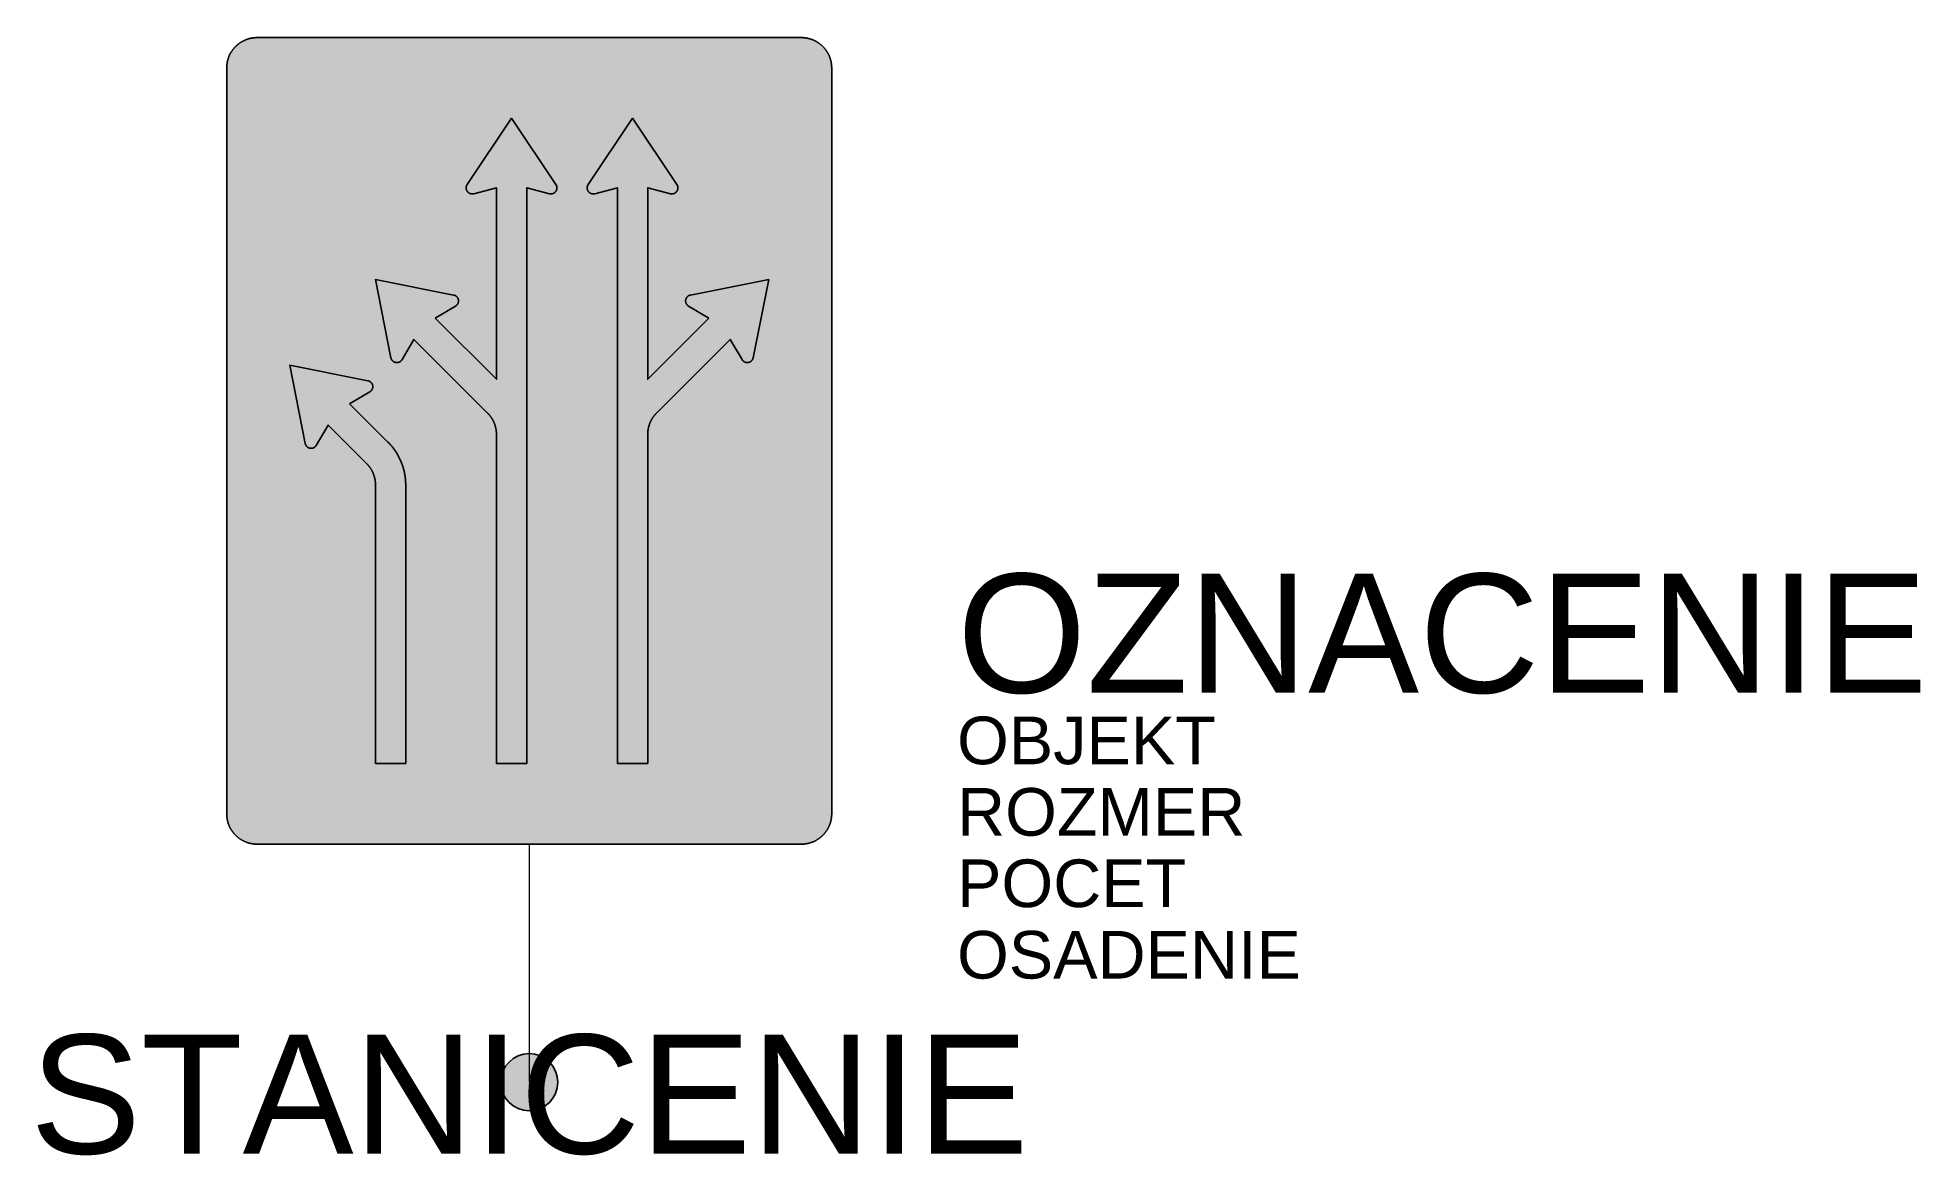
# Model space of a CAD drawing. Header units: metres. Extents: x -10.3 to 29.2, y -1.5 to 21.9.
import ezdxf
from ezdxf.enums import TextEntityAlignment as Align

# ---------------------------------------------------------------- set-up
doc = ezdxf.new("R2010")
doc.units = ezdxf.units.M
doc.layers.get('Defpoints').update_dxf_attribs({"color": 140, "lineweight": 5})
doc.styles.get("Standard").update_dxf_attribs({"font": 'arial.ttf'})

msp = doc.modelspace()

# ---------------------------------------------------------------- hatches: boundary and pattern name
at = {"true_color": 0xf1efea}
msp.add_hatch(color=7, dxfattribs=at).paths.add_polyline_path([(-5.715, 5), (-5.723, 5), (-5.731, 5), (-5.739, 5), (-5.747, 5.001), (-5.754, 5.001), (-5.762, 5.002), (-5.77, 5.002), (-5.778, 5.003), (-5.786, 5.004), (-5.793, 5.005), (-5.801, 5.006), (-5.809, 5.007), (-5.816, 5.008), (-5.824, 5.009), (-5.832, 5.011), (-5.839, 5.012), (-5.847, 5.014), (-5.855, 5.016), (-5.862, 5.017), (-5.87, 5.019), (-5.877, 5.021), (-5.885, 5.023), (-5.892, 5.025), (-5.9, 5.027), (-5.907, 5.03), (-5.914, 5.032), (-5.922, 5.035), (-5.929, 5.037), (-5.936, 5.04), (-5.944, 5.043), (-5.951, 5.045), (-5.958, 5.048), (-5.965, 5.051), (-5.972, 5.054), (-5.979, 5.058), (-5.986, 5.061), (-5.993, 5.064), (-6, 5.068), (-6.007, 5.071), (-6.014, 5.075), (-6.021, 5.078), (-6.028, 5.082), (-6.034, 5.086), (-6.041, 5.09), (-6.048, 5.094), (-6.054, 5.098), (-6.061, 5.102), (-6.067, 5.107), (-6.074, 5.111), (-6.08, 5.115), (-6.087, 5.12), (-6.093, 5.125), (-6.099, 5.129), (-6.105, 5.134), (-6.111, 5.139), (-6.117, 5.144), (-6.123, 5.149), (-6.129, 5.154), (-6.135, 5.159), (-6.141, 5.164), (-6.147, 5.17), (-6.153, 5.175), (-6.158, 5.18), (-6.164, 5.186), (-6.17, 5.192), (-6.175, 5.197), (-6.18, 5.203), (-6.186, 5.209), (-6.191, 5.215), (-6.196, 5.221), (-6.201, 5.226), (-6.206, 5.232), (-6.211, 5.239), (-6.216, 5.245), (-6.221, 5.251), (-6.225, 5.257), (-6.23, 5.263), (-6.234, 5.27), (-6.239, 5.276), (-6.243, 5.283), (-6.248, 5.289), (-6.252, 5.296), (-6.256, 5.302), (-6.26, 5.309), (-6.264, 5.316), (-6.268, 5.322), (-6.271, 5.329), (-6.275, 5.336), (-6.279, 5.343), (-6.282, 5.35), (-6.286, 5.357), (-6.289, 5.364), (-6.292, 5.371), (-6.296, 5.378), (-6.299, 5.385), (-6.302, 5.392), (-6.305, 5.399), (-6.307, 5.406), (-6.31, 5.414), (-6.313, 5.421), (-6.315, 5.428), (-6.318, 5.435), (-6.32, 5.443), (-6.323, 5.45), (-6.325, 5.458), (-6.327, 5.465), (-6.329, 5.473), (-6.331, 5.48), (-6.333, 5.488), (-6.334, 5.495), (-6.336, 5.503), (-6.338, 5.51), (-6.339, 5.518), (-6.341, 5.526), (-6.342, 5.533), (-6.343, 5.541), (-6.344, 5.549), (-6.345, 5.557), (-6.346, 5.564), (-6.347, 5.572), (-6.348, 5.58), (-6.348, 5.588), (-6.349, 5.596), (-6.349, 5.603), (-6.35, 5.611), (-6.35, 5.619), (-6.35, 5.627), (-6.35, 5.635), (-6.35, 21.298), (-6.35, 21.306), (-6.35, 21.314), (-6.35, 21.322), (-6.349, 21.33), (-6.349, 21.338), (-6.348, 21.345), (-6.348, 21.353), (-6.347, 21.361), (-6.346, 21.369), (-6.345, 21.377), (-6.344, 21.384), (-6.343, 21.392), (-6.342, 21.4), (-6.341, 21.407), (-6.339, 21.415), (-6.338, 21.423), (-6.336, 21.43), (-6.334, 21.438), (-6.333, 21.446), (-6.331, 21.453), (-6.329, 21.461), (-6.327, 21.468), (-6.325, 21.476), (-6.323, 21.483), (-6.32, 21.49), (-6.318, 21.498), (-6.315, 21.505), (-6.313, 21.512), (-6.31, 21.52), (-6.307, 21.527), (-6.305, 21.534), (-6.302, 21.541), (-6.299, 21.548), (-6.296, 21.556), (-6.292, 21.563), (-6.289, 21.57), (-6.286, 21.577), (-6.282, 21.584), (-6.279, 21.59), (-6.275, 21.597), (-6.271, 21.604), (-6.268, 21.611), (-6.264, 21.618), (-6.26, 21.624), (-6.256, 21.631), (-6.252, 21.638), (-6.248, 21.644), (-6.243, 21.651), (-6.239, 21.657), (-6.234, 21.663), (-6.23, 21.67), (-6.225, 21.676), (-6.221, 21.682), (-6.216, 21.688), (-6.211, 21.695), (-6.206, 21.701), (-6.201, 21.707), (-6.196, 21.713), (-6.191, 21.719), (-6.186, 21.724), (-6.18, 21.73), (-6.175, 21.736), (-6.17, 21.742), (-6.164, 21.747), (-6.158, 21.753), (-6.153, 21.758), (-6.147, 21.764), (-6.141, 21.769), (-6.135, 21.774), (-6.129, 21.779), (-6.123, 21.784), (-6.117, 21.789), (-6.111, 21.794), (-6.105, 21.799), (-6.099, 21.804), (-6.093, 21.809), (-6.087, 21.813), (-6.08, 21.818), (-6.074, 21.822), (-6.067, 21.827), (-6.061, 21.831), (-6.054, 21.835), (-6.048, 21.839), (-6.041, 21.843), (-6.034, 21.847), (-6.028, 21.851), (-6.021, 21.855), (-6.014, 21.858), (-6.007, 21.862), (-6, 21.866), (-5.993, 21.869), (-5.986, 21.872), (-5.979, 21.876), (-5.972, 21.879), (-5.965, 21.882), (-5.958, 21.885), (-5.951, 21.888), (-5.944, 21.891), (-5.936, 21.893), (-5.929, 21.896), (-5.922, 21.899), (-5.914, 21.901), (-5.907, 21.904), (-5.9, 21.906), (-5.892, 21.908), (-5.885, 21.91), (-5.877, 21.912), (-5.87, 21.914), (-5.862, 21.916), (-5.855, 21.918), (-5.847, 21.919), (-5.839, 21.921), (-5.832, 21.922), (-5.824, 21.924), (-5.816, 21.925), (-5.809, 21.926), (-5.801, 21.927), (-5.793, 21.928), (-5.786, 21.929), (-5.778, 21.93), (-5.77, 21.931), (-5.762, 21.932), (-5.754, 21.932), (-5.747, 21.933), (-5.739, 21.933), (-5.731, 21.933), (-5.723, 21.933), (-5.715, 21.933), (5.715, 21.933), (5.723, 21.933), (5.731, 21.933), (5.739, 21.933), (5.747, 21.933), (5.754, 21.932), (5.762, 21.932), (5.77, 21.931), (5.778, 21.93), (5.786, 21.929), (5.793, 21.928), (5.801, 21.927), (5.809, 21.926), (5.816, 21.925), (5.824, 21.924), (5.832, 21.922), (5.839, 21.921), (5.847, 21.919), (5.855, 21.918), (5.862, 21.916), (5.87, 21.914), (5.877, 21.912), (5.885, 21.91), (5.892, 21.908), (5.9, 21.906), (5.907, 21.904), (5.914, 21.901), (5.922, 21.899), (5.929, 21.896), (5.936, 21.893), (5.944, 21.891), (5.951, 21.888), (5.958, 21.885), (5.965, 21.882), (5.972, 21.879), (5.979, 21.876), (5.986, 21.872), (5.993, 21.869), (6, 21.866), (6.007, 21.862), (6.014, 21.858), (6.021, 21.855), (6.028, 21.851), (6.034, 21.847), (6.041, 21.843), (6.048, 21.839), (6.054, 21.835), (6.061, 21.831), (6.067, 21.827), (6.074, 21.822), (6.08, 21.818), (6.087, 21.813), (6.093, 21.809), (6.099, 21.804), (6.105, 21.799), (6.111, 21.794), (6.117, 21.789), (6.123, 21.784), (6.129, 21.779), (6.135, 21.774), (6.141, 21.769), (6.147, 21.764), (6.153, 21.758), (6.158, 21.753), (6.164, 21.747), (6.17, 21.742), (6.175, 21.736), (6.18, 21.73), (6.186, 21.724), (6.191, 21.719), (6.196, 21.713), (6.201, 21.707), (6.206, 21.701), (6.211, 21.695), (6.216, 21.688), (6.221, 21.682), (6.225, 21.676), (6.23, 21.67), (6.235, 21.663), (6.239, 21.657), (6.243, 21.651), (6.248, 21.644), (6.252, 21.638), (6.256, 21.631), (6.26, 21.624), (6.264, 21.618), (6.268, 21.611), (6.272, 21.604), (6.275, 21.597), (6.279, 21.59), (6.282, 21.584), (6.286, 21.577), (6.289, 21.57), (6.292, 21.563), (6.296, 21.556), (6.299, 21.548), (6.302, 21.541), (6.305, 21.534), (6.307, 21.527), (6.31, 21.52), (6.313, 21.512), (6.315, 21.505), (6.318, 21.498), (6.32, 21.49), (6.323, 21.483), (6.325, 21.476), (6.327, 21.468), (6.329, 21.461), (6.331, 21.453), (6.333, 21.446), (6.334, 21.438), (6.336, 21.43), (6.338, 21.423), (6.339, 21.415), (6.341, 21.407), (6.342, 21.4), (6.343, 21.392), (6.344, 21.384), (6.345, 21.377), (6.346, 21.369), (6.347, 21.361), (6.348, 21.353), (6.348, 21.345), (6.349, 21.338), (6.349, 21.33), (6.35, 21.322), (6.35, 21.314), (6.35, 21.306), (6.35, 21.298), (6.35, 5.635), (6.35, 5.627), (6.35, 5.619), (6.35, 5.611), (6.349, 5.603), (6.349, 5.596), (6.348, 5.588), (6.348, 5.58), (6.347, 5.572), (6.346, 5.564), (6.345, 5.557), (6.344, 5.549), (6.343, 5.541), (6.342, 5.533), (6.341, 5.526), (6.339, 5.518), (6.338, 5.51), (6.336, 5.503), (6.334, 5.495), (6.333, 5.488), (6.331, 5.48), (6.329, 5.473), (6.327, 5.465), (6.325, 5.458), (6.323, 5.45), (6.32, 5.443), (6.318, 5.435), (6.315, 5.428), (6.313, 5.421), (6.31, 5.414), (6.307, 5.406), (6.305, 5.399), (6.302, 5.392), (6.299, 5.385), (6.296, 5.378), (6.292, 5.371), (6.289, 5.364), (6.286, 5.357), (6.282, 5.35), (6.279, 5.343), (6.275, 5.336), (6.272, 5.329), (6.268, 5.322), (6.264, 5.316), (6.26, 5.309), (6.256, 5.302), (6.252, 5.296), (6.248, 5.289), (6.243, 5.283), (6.239, 5.276), (6.235, 5.27), (6.23, 5.263), (6.225, 5.257), (6.221, 5.251), (6.216, 5.245), (6.211, 5.239), (6.206, 5.232), (6.201, 5.226), (6.196, 5.221), (6.191, 5.215), (6.186, 5.209), (6.18, 5.203), (6.175, 5.197), (6.17, 5.192), (6.164, 5.186), (6.158, 5.18), (6.153, 5.175), (6.147, 5.17), (6.141, 5.164), (6.135, 5.159), (6.129, 5.154), (6.123, 5.149), (6.117, 5.144), (6.111, 5.139), (6.105, 5.134), (6.099, 5.129), (6.093, 5.125), (6.087, 5.12), (6.08, 5.115), (6.074, 5.111), (6.067, 5.107), (6.061, 5.102), (6.054, 5.098), (6.048, 5.094), (6.041, 5.09), (6.034, 5.086), (6.028, 5.082), (6.021, 5.078), (6.014, 5.075), (6.007, 5.071), (6, 5.068), (5.993, 5.064), (5.986, 5.061), (5.979, 5.058), (5.972, 5.054), (5.965, 5.051), (5.958, 5.048), (5.951, 5.045), (5.944, 5.043), (5.936, 5.04), (5.929, 5.037), (5.922, 5.035), (5.914, 5.032), (5.907, 5.03), (5.9, 5.027), (5.892, 5.025), (5.885, 5.023), (5.877, 5.021), (5.87, 5.019), (5.862, 5.017), (5.855, 5.016), (5.847, 5.014), (5.839, 5.012), (5.832, 5.011), (5.824, 5.009), (5.816, 5.008), (5.809, 5.007), (5.801, 5.006), (5.793, 5.005), (5.786, 5.004), (5.778, 5.003), (5.77, 5.002), (5.762, 5.002), (5.754, 5.001), (5.747, 5.001), (5.739, 5), (5.731, 5), (5.723, 5), (5.715, 5)])
at = {"true_color": 0x9b9b9b}
h = msp.add_hatch(color=253, dxfattribs=at)
h.paths.add_polyline_path([(-5.715, 5.159), (-5.721, 5.159), (-5.727, 5.159), (-5.733, 5.159), (-5.739, 5.159), (-5.745, 5.16), (-5.75, 5.16), (-5.756, 5.16), (-5.762, 5.161), (-5.768, 5.162), (-5.774, 5.162), (-5.779, 5.163), (-5.785, 5.164), (-5.791, 5.165), (-5.797, 5.166), (-5.803, 5.167), (-5.808, 5.168), (-5.814, 5.169), (-5.82, 5.17), (-5.825, 5.172), (-5.831, 5.173), (-5.837, 5.174), (-5.842, 5.176), (-5.848, 5.178), (-5.853, 5.179), (-5.859, 5.181), (-5.865, 5.183), (-5.87, 5.185), (-5.876, 5.187), (-5.881, 5.189), (-5.886, 5.191), (-5.892, 5.193), (-5.897, 5.195), (-5.903, 5.197), (-5.908, 5.2), (-5.913, 5.202), (-5.918, 5.204), (-5.924, 5.207), (-5.929, 5.209), (-5.934, 5.212), (-5.939, 5.215), (-5.944, 5.218), (-5.949, 5.22), (-5.954, 5.223), (-5.959, 5.226), (-5.965, 5.229), (-5.969, 5.232), (-5.974, 5.236), (-5.979, 5.239), (-5.984, 5.242), (-5.989, 5.245), (-5.994, 5.249), (-5.998, 5.252), (-6.003, 5.256), (-6.008, 5.259), (-6.012, 5.263), (-6.017, 5.267), (-6.021, 5.27), (-6.026, 5.274), (-6.03, 5.278), (-6.035, 5.282), (-6.039, 5.286), (-6.043, 5.29), (-6.048, 5.294), (-6.052, 5.298), (-6.056, 5.302), (-6.06, 5.307), (-6.064, 5.311), (-6.068, 5.315), (-6.072, 5.32), (-6.076, 5.324), (-6.08, 5.329), (-6.083, 5.333), (-6.087, 5.338), (-6.091, 5.342), (-6.094, 5.347), (-6.098, 5.352), (-6.101, 5.356), (-6.105, 5.361), (-6.108, 5.366), (-6.111, 5.371), (-6.114, 5.376), (-6.118, 5.381), (-6.121, 5.385), (-6.124, 5.39), (-6.127, 5.395), (-6.13, 5.401), (-6.132, 5.406), (-6.135, 5.411), (-6.138, 5.416), (-6.14, 5.421), (-6.143, 5.426), (-6.146, 5.431), (-6.148, 5.437), (-6.15, 5.442), (-6.153, 5.447), (-6.155, 5.453), (-6.157, 5.458), (-6.159, 5.463), (-6.161, 5.469), (-6.163, 5.474), (-6.165, 5.48), (-6.167, 5.485), (-6.169, 5.491), (-6.171, 5.496), (-6.172, 5.502), (-6.174, 5.508), (-6.175, 5.513), (-6.177, 5.519), (-6.178, 5.524), (-6.18, 5.53), (-6.181, 5.536), (-6.182, 5.542), (-6.183, 5.547), (-6.184, 5.553), (-6.185, 5.559), (-6.186, 5.565), (-6.187, 5.57), (-6.188, 5.576), (-6.188, 5.582), (-6.189, 5.588), (-6.189, 5.594), (-6.19, 5.6), (-6.19, 5.605), (-6.191, 5.611), (-6.191, 5.617), (-6.191, 5.623), (-6.191, 5.629), (-6.191, 5.635), (-6.191, 21.298), (-6.191, 21.304), (-6.191, 21.31), (-6.191, 21.316), (-6.191, 21.322), (-6.19, 21.328), (-6.19, 21.334), (-6.189, 21.339), (-6.189, 21.345), (-6.188, 21.351), (-6.188, 21.357), (-6.187, 21.363), (-6.186, 21.369), (-6.185, 21.374), (-6.184, 21.38), (-6.183, 21.386), (-6.182, 21.392), (-6.181, 21.397), (-6.18, 21.403), (-6.178, 21.409), (-6.177, 21.414), (-6.175, 21.42), (-6.174, 21.426), (-6.172, 21.431), (-6.171, 21.437), (-6.169, 21.442), (-6.167, 21.448), (-6.165, 21.453), (-6.163, 21.459), (-6.161, 21.464), (-6.159, 21.47), (-6.157, 21.475), (-6.155, 21.481), (-6.153, 21.486), (-6.15, 21.491), (-6.148, 21.497), (-6.146, 21.502), (-6.143, 21.507), (-6.14, 21.512), (-6.138, 21.517), (-6.135, 21.523), (-6.132, 21.528), (-6.13, 21.533), (-6.127, 21.538), (-6.124, 21.543), (-6.121, 21.548), (-6.118, 21.553), (-6.114, 21.558), (-6.111, 21.563), (-6.108, 21.567), (-6.105, 21.572), (-6.101, 21.577), (-6.098, 21.582), (-6.094, 21.586), (-6.091, 21.591), (-6.087, 21.596), (-6.083, 21.6), (-6.08, 21.605), (-6.076, 21.609), (-6.072, 21.614), (-6.068, 21.618), (-6.064, 21.622), (-6.06, 21.627), (-6.056, 21.631), (-6.052, 21.635), (-6.048, 21.639), (-6.043, 21.643), (-6.039, 21.647), (-6.035, 21.651), (-6.03, 21.655), (-6.026, 21.659), (-6.021, 21.663), (-6.017, 21.667), (-6.012, 21.67), (-6.008, 21.674), (-6.003, 21.678), (-5.998, 21.681), (-5.994, 21.685), (-5.989, 21.688), (-5.984, 21.691), (-5.979, 21.695), (-5.974, 21.698), (-5.969, 21.701), (-5.965, 21.704), (-5.959, 21.707), (-5.954, 21.71), (-5.949, 21.713), (-5.944, 21.716), (-5.939, 21.718), (-5.934, 21.721), (-5.929, 21.724), (-5.924, 21.726), (-5.918, 21.729), (-5.913, 21.731), (-5.908, 21.734), (-5.903, 21.736), (-5.897, 21.738), (-5.892, 21.74), (-5.886, 21.743), (-5.881, 21.745), (-5.876, 21.747), (-5.87, 21.749), (-5.865, 21.75), (-5.859, 21.752), (-5.853, 21.754), (-5.848, 21.756), (-5.842, 21.757), (-5.837, 21.759), (-5.831, 21.76), (-5.825, 21.762), (-5.82, 21.763), (-5.814, 21.764), (-5.808, 21.765), (-5.803, 21.766), (-5.797, 21.767), (-5.791, 21.768), (-5.785, 21.769), (-5.779, 21.77), (-5.774, 21.771), (-5.768, 21.772), (-5.762, 21.772), (-5.756, 21.773), (-5.75, 21.773), (-5.745, 21.774), (-5.739, 21.774), (-5.733, 21.774), (-5.727, 21.774), (-5.721, 21.775), (-5.715, 21.775), (5.715, 21.775), (5.721, 21.775), (5.727, 21.774), (5.733, 21.774), (5.739, 21.774), (5.745, 21.774), (5.75, 21.773), (5.756, 21.773), (5.762, 21.772), (5.768, 21.772), (5.774, 21.771), (5.78, 21.77), (5.785, 21.769), (5.791, 21.768), (5.797, 21.767), (5.803, 21.766), (5.808, 21.765), (5.814, 21.764), (5.82, 21.763), (5.825, 21.762), (5.831, 21.76), (5.837, 21.759), (5.842, 21.757), (5.848, 21.756), (5.853, 21.754), (5.859, 21.752), (5.865, 21.75), (5.87, 21.749), (5.876, 21.747), (5.881, 21.745), (5.886, 21.743), (5.892, 21.74), (5.897, 21.738), (5.903, 21.736), (5.908, 21.734), (5.913, 21.731), (5.918, 21.729), (5.924, 21.726), (5.929, 21.724), (5.934, 21.721), (5.939, 21.718), (5.944, 21.716), (5.95, 21.713), (5.955, 21.71), (5.96, 21.707), (5.965, 21.704), (5.969, 21.701), (5.974, 21.698), (5.979, 21.695), (5.984, 21.691), (5.989, 21.688), (5.994, 21.685), (5.998, 21.681), (6.003, 21.678), (6.008, 21.674), (6.012, 21.67), (6.017, 21.667), (6.021, 21.663), (6.026, 21.659), (6.03, 21.655), (6.035, 21.651), (6.039, 21.647), (6.043, 21.643), (6.048, 21.639), (6.052, 21.635), (6.056, 21.631), (6.06, 21.627), (6.064, 21.622), (6.068, 21.618), (6.072, 21.614), (6.076, 21.609), (6.08, 21.605), (6.083, 21.6), (6.087, 21.596), (6.091, 21.591), (6.094, 21.586), (6.098, 21.582), (6.101, 21.577), (6.105, 21.572), (6.108, 21.567), (6.111, 21.563), (6.114, 21.558), (6.118, 21.553), (6.121, 21.548), (6.124, 21.543), (6.127, 21.538), (6.13, 21.533), (6.132, 21.528), (6.135, 21.523), (6.138, 21.517), (6.141, 21.512), (6.143, 21.507), (6.146, 21.502), (6.148, 21.497), (6.15, 21.491), (6.153, 21.486), (6.155, 21.481), (6.157, 21.475), (6.159, 21.47), (6.161, 21.464), (6.163, 21.459), (6.165, 21.453), (6.167, 21.448), (6.169, 21.442), (6.171, 21.437), (6.172, 21.431), (6.174, 21.426), (6.175, 21.42), (6.177, 21.414), (6.178, 21.409), (6.18, 21.403), (6.181, 21.397), (6.182, 21.392), (6.183, 21.386), (6.184, 21.38), (6.185, 21.374), (6.186, 21.369), (6.187, 21.363), (6.188, 21.357), (6.188, 21.351), (6.189, 21.345), (6.189, 21.339), (6.19, 21.334), (6.19, 21.328), (6.191, 21.322), (6.191, 21.316), (6.191, 21.31), (6.191, 21.304), (6.191, 21.298), (6.191, 5.635), (6.191, 5.629), (6.191, 5.623), (6.191, 5.617), (6.191, 5.611), (6.19, 5.605), (6.19, 5.6), (6.189, 5.594), (6.189, 5.588), (6.188, 5.582), (6.188, 5.576), (6.187, 5.57), (6.186, 5.565), (6.185, 5.559), (6.184, 5.553), (6.183, 5.547), (6.182, 5.542), (6.181, 5.536), (6.18, 5.53), (6.178, 5.524), (6.177, 5.519), (6.175, 5.513), (6.174, 5.508), (6.172, 5.502), (6.171, 5.496), (6.169, 5.491), (6.167, 5.485), (6.165, 5.48), (6.163, 5.474), (6.161, 5.469), (6.159, 5.463), (6.157, 5.458), (6.155, 5.453), (6.153, 5.447), (6.15, 5.442), (6.148, 5.437), (6.146, 5.431), (6.143, 5.426), (6.141, 5.421), (6.138, 5.416), (6.135, 5.411), (6.132, 5.406), (6.13, 5.401), (6.127, 5.395), (6.124, 5.39), (6.121, 5.385), (6.118, 5.381), (6.114, 5.376), (6.111, 5.371), (6.108, 5.366), (6.105, 5.361), (6.101, 5.356), (6.098, 5.352), (6.094, 5.347), (6.091, 5.342), (6.087, 5.338), (6.083, 5.333), (6.08, 5.329), (6.076, 5.324), (6.072, 5.32), (6.068, 5.315), (6.064, 5.311), (6.06, 5.307), (6.056, 5.302), (6.052, 5.298), (6.048, 5.294), (6.043, 5.29), (6.039, 5.286), (6.035, 5.282), (6.03, 5.278), (6.026, 5.274), (6.021, 5.27), (6.017, 5.267), (6.012, 5.263), (6.008, 5.259), (6.003, 5.256), (5.998, 5.252), (5.994, 5.249), (5.989, 5.245), (5.984, 5.242), (5.979, 5.239), (5.974, 5.236), (5.969, 5.232), (5.965, 5.229), (5.96, 5.226), (5.955, 5.223), (5.95, 5.22), (5.944, 5.218), (5.939, 5.215), (5.934, 5.212), (5.929, 5.209), (5.924, 5.207), (5.918, 5.204), (5.913, 5.202), (5.908, 5.2), (5.903, 5.197), (5.897, 5.195), (5.892, 5.193), (5.886, 5.191), (5.881, 5.189), (5.876, 5.187), (5.87, 5.185), (5.865, 5.183), (5.859, 5.181), (5.853, 5.179), (5.848, 5.178), (5.842, 5.176), (5.837, 5.174), (5.831, 5.173), (5.825, 5.172), (5.82, 5.17), (5.814, 5.169), (5.808, 5.168), (5.803, 5.167), (5.797, 5.166), (5.791, 5.165), (5.785, 5.164), (5.78, 5.163), (5.774, 5.162), (5.768, 5.162), (5.762, 5.161), (5.756, 5.16), (5.75, 5.16), (5.745, 5.16), (5.739, 5.159), (5.733, 5.159), (5.727, 5.159), (5.721, 5.159), (5.715, 5.159)])
h.paths.add_polyline_path([(-5.715, 5.37), (-5.722, 5.37), (-5.729, 5.371), (-5.735, 5.371), (-5.742, 5.372), (-5.749, 5.373), (-5.755, 5.373), (-5.762, 5.375), (-5.768, 5.376), (-5.775, 5.377), (-5.781, 5.379), (-5.787, 5.38), (-5.794, 5.382), (-5.8, 5.384), (-5.806, 5.386), (-5.812, 5.389), (-5.818, 5.391), (-5.824, 5.394), (-5.83, 5.396), (-5.835, 5.399), (-5.841, 5.402), (-5.847, 5.405), (-5.852, 5.409), (-5.858, 5.412), (-5.863, 5.416), (-5.868, 5.419), (-5.873, 5.423), (-5.878, 5.427), (-5.883, 5.431), (-5.888, 5.435), (-5.893, 5.439), (-5.898, 5.443), (-5.902, 5.448), (-5.907, 5.452), (-5.911, 5.457), (-5.915, 5.462), (-5.919, 5.467), (-5.923, 5.472), (-5.927, 5.477), (-5.931, 5.482), (-5.934, 5.487), (-5.938, 5.492), (-5.941, 5.498), (-5.945, 5.503), (-5.948, 5.509), (-5.951, 5.514), (-5.953, 5.52), (-5.956, 5.526), (-5.959, 5.532), (-5.961, 5.538), (-5.964, 5.544), (-5.966, 5.55), (-5.968, 5.556), (-5.97, 5.563), (-5.971, 5.569), (-5.973, 5.575), (-5.974, 5.582), (-5.975, 5.588), (-5.977, 5.595), (-5.977, 5.601), (-5.978, 5.608), (-5.979, 5.615), (-5.979, 5.621), (-5.98, 5.628), (-5.98, 5.635), (-5.98, 21.298), (-5.98, 21.305), (-5.979, 21.312), (-5.979, 21.319), (-5.978, 21.325), (-5.977, 21.332), (-5.977, 21.339), (-5.975, 21.345), (-5.974, 21.352), (-5.973, 21.358), (-5.971, 21.364), (-5.97, 21.371), (-5.968, 21.377), (-5.966, 21.383), (-5.964, 21.389), (-5.961, 21.395), (-5.959, 21.401), (-5.956, 21.407), (-5.953, 21.413), (-5.951, 21.419), (-5.948, 21.424), (-5.945, 21.43), (-5.941, 21.435), (-5.938, 21.441), (-5.934, 21.446), (-5.931, 21.451), (-5.927, 21.457), (-5.923, 21.462), (-5.919, 21.467), (-5.915, 21.471), (-5.911, 21.476), (-5.907, 21.481), (-5.902, 21.485), (-5.898, 21.49), (-5.893, 21.494), (-5.888, 21.498), (-5.883, 21.502), (-5.878, 21.506), (-5.873, 21.51), (-5.868, 21.514), (-5.863, 21.518), (-5.858, 21.521), (-5.852, 21.525), (-5.847, 21.528), (-5.841, 21.531), (-5.835, 21.534), (-5.83, 21.537), (-5.824, 21.54), (-5.818, 21.542), (-5.812, 21.545), (-5.806, 21.547), (-5.8, 21.549), (-5.794, 21.551), (-5.787, 21.553), (-5.781, 21.555), (-5.775, 21.556), (-5.768, 21.557), (-5.762, 21.559), (-5.755, 21.56), (-5.749, 21.561), (-5.742, 21.562), (-5.735, 21.562), (-5.729, 21.563), (-5.722, 21.563), (-5.715, 21.563), (5.715, 21.563), (5.722, 21.563), (5.729, 21.563), (5.735, 21.562), (5.742, 21.562), (5.749, 21.561), (5.755, 21.56), (5.762, 21.559), (5.768, 21.557), (5.775, 21.556), (5.781, 21.555), (5.787, 21.553), (5.794, 21.551), (5.8, 21.549), (5.806, 21.547), (5.812, 21.545), (5.818, 21.542), (5.824, 21.54), (5.83, 21.537), (5.835, 21.534), (5.841, 21.531), (5.847, 21.528), (5.852, 21.525), (5.858, 21.521), (5.863, 21.518), (5.868, 21.514), (5.873, 21.51), (5.878, 21.506), (5.883, 21.502), (5.888, 21.498), (5.893, 21.494), (5.898, 21.49), (5.902, 21.485), (5.907, 21.481), (5.911, 21.476), (5.915, 21.471), (5.919, 21.467), (5.923, 21.462), (5.927, 21.457), (5.931, 21.451), (5.934, 21.446), (5.938, 21.441), (5.941, 21.435), (5.945, 21.43), (5.948, 21.424), (5.951, 21.419), (5.953, 21.413), (5.956, 21.407), (5.959, 21.401), (5.961, 21.395), (5.964, 21.389), (5.966, 21.383), (5.968, 21.377), (5.97, 21.371), (5.971, 21.364), (5.973, 21.358), (5.974, 21.352), (5.975, 21.345), (5.977, 21.339), (5.977, 21.332), (5.978, 21.325), (5.979, 21.319), (5.979, 21.312), (5.979, 21.305), (5.98, 21.298), (5.98, 5.635), (5.979, 5.628), (5.979, 5.621), (5.979, 5.615), (5.978, 5.608), (5.977, 5.601), (5.977, 5.595), (5.975, 5.588), (5.974, 5.582), (5.973, 5.575), (5.971, 5.569), (5.97, 5.563), (5.968, 5.556), (5.966, 5.55), (5.964, 5.544), (5.961, 5.538), (5.959, 5.532), (5.956, 5.526), (5.953, 5.52), (5.951, 5.514), (5.948, 5.509), (5.945, 5.503), (5.941, 5.498), (5.938, 5.492), (5.934, 5.487), (5.931, 5.482), (5.927, 5.477), (5.923, 5.472), (5.919, 5.467), (5.915, 5.462), (5.911, 5.457), (5.907, 5.452), (5.902, 5.448), (5.898, 5.443), (5.893, 5.439), (5.888, 5.435), (5.883, 5.431), (5.878, 5.427), (5.873, 5.423), (5.868, 5.419), (5.863, 5.416), (5.858, 5.412), (5.852, 5.409), (5.847, 5.405), (5.841, 5.402), (5.835, 5.399), (5.83, 5.396), (5.824, 5.394), (5.818, 5.391), (5.812, 5.389), (5.806, 5.386), (5.8, 5.384), (5.794, 5.382), (5.787, 5.38), (5.781, 5.379), (5.775, 5.377), (5.768, 5.376), (5.762, 5.375), (5.755, 5.373), (5.749, 5.373), (5.742, 5.372), (5.735, 5.371), (5.729, 5.371), (5.722, 5.37), (5.715, 5.37)], flags=16)
for points in [[(-1.971, 16.045), (-1.547, 16.295), (-1.545, 16.296), (-1.543, 16.297), (-1.542, 16.298), (-1.54, 16.299), (-1.538, 16.301), (-1.536, 16.302), (-1.535, 16.303), (-1.533, 16.304), (-1.532, 16.306), (-1.53, 16.307), (-1.528, 16.308), (-1.527, 16.31), (-1.525, 16.311), (-1.524, 16.312), (-1.522, 16.314), (-1.521, 16.315), (-1.519, 16.317), (-1.518, 16.318), (-1.517, 16.32), (-1.515, 16.321), (-1.514, 16.323), (-1.513, 16.324), (-1.511, 16.326), (-1.51, 16.328), (-1.509, 16.329), (-1.508, 16.331), (-1.507, 16.333), (-1.505, 16.334), (-1.504, 16.336), (-1.503, 16.338), (-1.502, 16.339), (-1.501, 16.341), (-1.5, 16.343), (-1.499, 16.345), (-1.498, 16.347), (-1.497, 16.348), (-1.496, 16.35), (-1.496, 16.352), (-1.495, 16.354), (-1.494, 16.356), (-1.493, 16.358), (-1.492, 16.36), (-1.492, 16.362), (-1.491, 16.364), (-1.491, 16.366), (-1.49, 16.367), (-1.489, 16.369), (-1.489, 16.371), (-1.488, 16.373), (-1.488, 16.375), (-1.487, 16.377), (-1.487, 16.379), (-1.486, 16.381), (-1.486, 16.384), (-1.486, 16.385), (-1.486, 16.388), (-1.485, 16.39), (-1.485, 16.392), (-1.485, 16.394), (-1.485, 16.396), (-1.485, 16.398), (-1.484, 16.4), (-1.484, 16.402), (-1.484, 16.404), (-1.484, 16.407), (-1.485, 16.41), (-1.485, 16.413), (-1.485, 16.416), (-1.485, 16.418), (-1.486, 16.421), (-1.486, 16.424), (-1.486, 16.427), (-1.487, 16.429), (-1.487, 16.432), (-1.488, 16.435), (-1.489, 16.437), (-1.49, 16.44), (-1.49, 16.442), (-1.491, 16.445), (-1.492, 16.448), (-1.493, 16.45), (-1.494, 16.453), (-1.495, 16.455), (-1.496, 16.458), (-1.497, 16.46), (-1.499, 16.463), (-1.5, 16.465), (-1.501, 16.467), (-1.503, 16.47), (-1.504, 16.472), (-1.505, 16.474), (-1.507, 16.476), (-1.508, 16.479), (-1.51, 16.481), (-1.512, 16.483), (-1.513, 16.485), (-1.515, 16.487), (-1.517, 16.489), (-1.519, 16.491), (-1.52, 16.493), (-1.522, 16.495), (-1.524, 16.497), (-1.526, 16.498), (-1.528, 16.5), (-1.53, 16.502), (-1.532, 16.504), (-1.535, 16.505), (-1.537, 16.507), (-1.539, 16.509), (-1.541, 16.51), (-1.543, 16.512), (-1.546, 16.513), (-1.548, 16.514), (-1.55, 16.516), (-1.553, 16.517), (-1.555, 16.518), (-1.558, 16.519), (-1.56, 16.521), (-1.563, 16.522), (-1.565, 16.523), (-1.568, 16.524), (-1.571, 16.524), (-1.573, 16.525), (-1.576, 16.526), (-1.579, 16.527), (-1.581, 16.528), (-1.584, 16.528), (-1.587, 16.529), (-3.228, 16.853), (-2.903, 15.212), (-2.903, 15.209), (-2.902, 15.207), (-2.902, 15.204), (-2.901, 15.201), (-2.9, 15.199), (-2.899, 15.196), (-2.898, 15.193), (-2.897, 15.191), (-2.896, 15.188), (-2.895, 15.186), (-2.894, 15.183), (-2.893, 15.181), (-2.892, 15.178), (-2.89, 15.176), (-2.889, 15.173), (-2.888, 15.171), (-2.886, 15.169), (-2.885, 15.167), (-2.883, 15.164), (-2.882, 15.162), (-2.88, 15.16), (-2.878, 15.158), (-2.877, 15.156), (-2.875, 15.154), (-2.873, 15.152), (-2.871, 15.15), (-2.869, 15.148), (-2.868, 15.146), (-2.866, 15.144), (-2.864, 15.142), (-2.862, 15.14), (-2.86, 15.139), (-2.857, 15.137), (-2.855, 15.135), (-2.853, 15.134), (-2.851, 15.132), (-2.849, 15.131), (-2.846, 15.129), (-2.844, 15.128), (-2.842, 15.127), (-2.839, 15.125), (-2.837, 15.124), (-2.835, 15.123), (-2.832, 15.122), (-2.83, 15.12), (-2.827, 15.119), (-2.825, 15.118), (-2.822, 15.117), (-2.82, 15.117), (-2.817, 15.116), (-2.814, 15.115), (-2.812, 15.114), (-2.809, 15.113), (-2.807, 15.113), (-2.804, 15.112), (-2.801, 15.112), (-2.798, 15.111), (-2.796, 15.111), (-2.793, 15.111), (-2.79, 15.11), (-2.787, 15.11), (-2.785, 15.11), (-2.782, 15.11), (-2.779, 15.11), (-2.777, 15.11), (-2.775, 15.11), (-2.773, 15.11), (-2.771, 15.11), (-2.768, 15.11), (-2.766, 15.11), (-2.764, 15.111), (-2.762, 15.111), (-2.76, 15.111), (-2.758, 15.112), (-2.756, 15.112), (-2.754, 15.112), (-2.752, 15.113), (-2.75, 15.113), (-2.748, 15.114), (-2.746, 15.114), (-2.744, 15.115), (-2.742, 15.115), (-2.74, 15.116), (-2.738, 15.117), (-2.736, 15.117), (-2.734, 15.118), (-2.732, 15.119), (-2.731, 15.119), (-2.729, 15.12), (-2.727, 15.121), (-2.725, 15.122), (-2.723, 15.123), (-2.721, 15.124), (-2.719, 15.125), (-2.718, 15.126), (-2.716, 15.127), (-2.714, 15.128), (-2.712, 15.129), (-2.711, 15.13), (-2.709, 15.131), (-2.707, 15.132), (-2.706, 15.133), (-2.704, 15.134), (-2.702, 15.136), (-2.701, 15.137), (-2.699, 15.138), (-2.697, 15.139), (-2.696, 15.141), (-2.694, 15.142), (-2.693, 15.143), (-2.691, 15.145), (-2.69, 15.146), (-2.688, 15.148), (-2.687, 15.149), (-2.686, 15.151), (-2.684, 15.152), (-2.683, 15.154), (-2.682, 15.155), (-2.68, 15.157), (-2.679, 15.159), (-2.678, 15.16), (-2.676, 15.162), (-2.675, 15.164), (-2.674, 15.165), (-2.673, 15.167), (-2.672, 15.169), (-2.671, 15.17), (-2.669, 15.172), (-2.42, 15.596), (-0.874, 14.05), (-0.868, 14.045), (-0.863, 14.039), (-0.857, 14.033), (-0.852, 14.027), (-0.847, 14.022), (-0.842, 14.016), (-0.837, 14.01), (-0.832, 14.004), (-0.827, 13.998), (-0.822, 13.991), (-0.817, 13.985), (-0.812, 13.979), (-0.808, 13.973), (-0.803, 13.966), (-0.799, 13.96), (-0.795, 13.954), (-0.79, 13.947), (-0.786, 13.94), (-0.782, 13.934), (-0.778, 13.927), (-0.774, 13.921), (-0.77, 13.914), (-0.766, 13.907), (-0.763, 13.9), (-0.759, 13.893), (-0.756, 13.887), (-0.752, 13.88), (-0.749, 13.873), (-0.745, 13.866), (-0.742, 13.858), (-0.739, 13.851), (-0.736, 13.844), (-0.733, 13.837), (-0.73, 13.83), (-0.728, 13.823), (-0.725, 13.815), (-0.723, 13.808), (-0.72, 13.801), (-0.718, 13.793), (-0.715, 13.786), (-0.713, 13.778), (-0.711, 13.771), (-0.709, 13.764), (-0.707, 13.756), (-0.705, 13.748), (-0.703, 13.741), (-0.702, 13.733), (-0.7, 13.726), (-0.699, 13.718), (-0.697, 13.71), (-0.696, 13.703), (-0.695, 13.695), (-0.694, 13.687), (-0.693, 13.68), (-0.692, 13.672), (-0.691, 13.664), (-0.69, 13.656), (-0.69, 13.648), (-0.689, 13.641), (-0.689, 13.633), (-0.688, 13.625), (-0.688, 13.617), (-0.688, 13.609), (-0.688, 13.601), (-0.688, 6.693), (-0.053, 6.693), (-0.053, 18.78), (0.423, 18.657), (0.424, 18.656), (0.424, 18.656), (0.425, 18.656), (0.425, 18.656), (0.426, 18.656), (0.426, 18.656), (0.427, 18.656), (0.427, 18.655), (0.428, 18.655), (0.428, 18.655), (0.429, 18.655), (0.429, 18.655), (0.43, 18.655), (0.43, 18.655), (0.431, 18.655), (0.431, 18.655), (0.432, 18.655), (0.432, 18.655), (0.433, 18.654), (0.433, 18.654), (0.434, 18.654), (0.434, 18.654), (0.435, 18.654), (0.435, 18.654), (0.436, 18.654), (0.436, 18.654), (0.437, 18.654), (0.437, 18.654), (0.438, 18.654), (0.438, 18.654), (0.439, 18.654), (0.439, 18.653), (0.44, 18.653), (0.44, 18.653), (0.441, 18.653), (0.441, 18.653), (0.442, 18.653), (0.442, 18.653), (0.443, 18.653), (0.443, 18.653), (0.444, 18.653), (0.444, 18.653), (0.445, 18.653), (0.445, 18.653), (0.446, 18.653), (0.446, 18.653), (0.447, 18.653), (0.447, 18.653), (0.448, 18.653), (0.448, 18.653), (0.449, 18.653), (0.449, 18.653), (0.45, 18.653), (0.45, 18.653), (0.451, 18.653), (0.451, 18.653), (0.452, 18.653), (0.452, 18.653), (0.453, 18.653), (0.453, 18.652), (0.454, 18.652), (0.454, 18.652), (0.455, 18.652), (0.455, 18.652), (0.458, 18.653), (0.462, 18.653), (0.465, 18.653), (0.468, 18.653), (0.471, 18.654), (0.474, 18.654), (0.478, 18.654), (0.481, 18.655), (0.484, 18.656), (0.487, 18.656), (0.49, 18.657), (0.493, 18.658), (0.496, 18.659), (0.499, 18.66), (0.502, 18.661), (0.504, 18.662), (0.507, 18.664), (0.51, 18.665), (0.513, 18.666), (0.516, 18.668), (0.518, 18.669), (0.521, 18.671), (0.524, 18.672), (0.526, 18.674), (0.529, 18.676), (0.531, 18.678), (0.534, 18.68), (0.536, 18.681), (0.538, 18.683), (0.54, 18.685), (0.543, 18.687), (0.545, 18.69), (0.547, 18.692), (0.549, 18.694), (0.551, 18.696), (0.553, 18.699), (0.555, 18.701), (0.557, 18.703), (0.559, 18.706), (0.56, 18.708), (0.562, 18.711), (0.564, 18.714), (0.565, 18.716), (0.567, 18.719), (0.568, 18.722), (0.57, 18.724), (0.571, 18.727), (0.572, 18.73), (0.573, 18.733), (0.574, 18.736), (0.575, 18.739), (0.576, 18.742), (0.577, 18.745), (0.578, 18.748), (0.579, 18.751), (0.579, 18.754), (0.58, 18.757), (0.581, 18.76), (0.581, 18.763), (0.581, 18.767), (0.582, 18.77), (0.582, 18.773), (0.582, 18.776), (0.582, 18.779), (0.582, 18.781), (0.582, 18.782), (0.582, 18.783), (0.582, 18.784), (0.582, 18.785), (0.582, 18.787), (0.582, 18.788), (0.582, 18.789), (0.582, 18.79), (0.582, 18.791), (0.581, 18.792), (0.581, 18.794), (0.581, 18.795), (0.581, 18.796), (0.581, 18.797), (0.581, 18.798), (0.581, 18.799), (0.58, 18.801), (0.58, 18.802), (0.58, 18.803), (0.58, 18.804), (0.579, 18.805), (0.579, 18.806), (0.579, 18.807), (0.579, 18.809), (0.578, 18.81), (0.578, 18.811), (0.578, 18.812), (0.578, 18.813), (0.577, 18.814), (0.577, 18.815), (0.577, 18.816), (0.576, 18.817), (0.576, 18.819), (0.576, 18.82), (0.575, 18.821), (0.575, 18.822), (0.574, 18.823), (0.574, 18.824), (0.574, 18.825), (0.573, 18.826), (0.573, 18.827), (0.572, 18.828), (0.572, 18.83), (0.571, 18.831), (0.571, 18.832), (0.57, 18.833), (0.57, 18.834), (0.569, 18.835), (0.569, 18.836), (0.568, 18.837), (0.568, 18.838), (0.567, 18.839), (0.567, 18.84), (0.566, 18.841), (0.566, 18.842), (0.565, 18.843), (0.564, 18.844), (0.564, 18.845), (0.563, 18.846), (0.563, 18.847), (0.562, 18.848), (0.561, 18.849), (0.561, 18.85), (-0.37, 20.24), (-1.301, 18.85), (-1.302, 18.849), (-1.303, 18.848), (-1.303, 18.847), (-1.304, 18.846), (-1.305, 18.845), (-1.305, 18.844), (-1.306, 18.843), (-1.306, 18.842), (-1.307, 18.841), (-1.307, 18.84), (-1.308, 18.839), (-1.309, 18.838), (-1.309, 18.837), (-1.31, 18.836), (-1.31, 18.835), (-1.311, 18.834), (-1.311, 18.833), (-1.312, 18.832), (-1.312, 18.831), (-1.313, 18.83), (-1.313, 18.828), (-1.313, 18.827), (-1.314, 18.826), (-1.314, 18.825), (-1.315, 18.824), (-1.315, 18.823), (-1.316, 18.822), (-1.316, 18.821), (-1.316, 18.82), (-1.317, 18.819), (-1.317, 18.817), (-1.317, 18.816), (-1.318, 18.815), (-1.318, 18.814), (-1.318, 18.813), (-1.319, 18.812), (-1.319, 18.811), (-1.319, 18.81), (-1.32, 18.809), (-1.32, 18.807), (-1.32, 18.806), (-1.32, 18.805), (-1.321, 18.804), (-1.321, 18.803), (-1.321, 18.802), (-1.321, 18.801), (-1.321, 18.799), (-1.322, 18.798), (-1.322, 18.797), (-1.322, 18.796), (-1.322, 18.795), (-1.322, 18.794), (-1.322, 18.792), (-1.322, 18.791), (-1.322, 18.79), (-1.323, 18.789), (-1.323, 18.788), (-1.323, 18.787), (-1.323, 18.785), (-1.323, 18.784), (-1.323, 18.783), (-1.323, 18.782), (-1.323, 18.781), (-1.323, 18.779), (-1.323, 18.776), (-1.323, 18.773), (-1.323, 18.77), (-1.322, 18.767), (-1.322, 18.763), (-1.321, 18.76), (-1.321, 18.757), (-1.32, 18.754), (-1.32, 18.751), (-1.319, 18.748), (-1.318, 18.745), (-1.317, 18.742), (-1.316, 18.739), (-1.315, 18.736), (-1.314, 18.733), (-1.313, 18.73), (-1.312, 18.727), (-1.31, 18.724), (-1.309, 18.722), (-1.308, 18.719), (-1.306, 18.716), (-1.305, 18.714), (-1.303, 18.711), (-1.301, 18.708), (-1.299, 18.706), (-1.298, 18.703), (-1.296, 18.701), (-1.294, 18.699), (-1.292, 18.696), (-1.29, 18.694), (-1.288, 18.692), (-1.286, 18.69), (-1.284, 18.687), (-1.281, 18.685), (-1.279, 18.683), (-1.277, 18.681), (-1.274, 18.68), (-1.272, 18.678), (-1.269, 18.676), (-1.267, 18.674), (-1.264, 18.672), (-1.262, 18.671), (-1.259, 18.669), (-1.256, 18.668), (-1.254, 18.666), (-1.251, 18.665), (-1.248, 18.664), (-1.245, 18.662), (-1.242, 18.661), (-1.24, 18.66), (-1.237, 18.659), (-1.234, 18.658), (-1.231, 18.657), (-1.228, 18.656), (-1.225, 18.656), (-1.222, 18.655), (-1.218, 18.654), (-1.215, 18.654), (-1.212, 18.654), (-1.209, 18.653), (-1.206, 18.653), (-1.202, 18.653), (-1.199, 18.653), (-1.196, 18.652), (-1.195, 18.652), (-1.195, 18.652), (-1.194, 18.652), (-1.194, 18.652), (-1.193, 18.653), (-1.193, 18.653), (-1.192, 18.653), (-1.192, 18.653), (-1.191, 18.653), (-1.191, 18.653), (-1.19, 18.653), (-1.19, 18.653), (-1.189, 18.653), (-1.189, 18.653), (-1.188, 18.653), (-1.188, 18.653), (-1.187, 18.653), (-1.187, 18.653), (-1.186, 18.653), (-1.186, 18.653), (-1.185, 18.653), (-1.185, 18.653), (-1.184, 18.653), (-1.184, 18.653), (-1.183, 18.653), (-1.183, 18.653), (-1.182, 18.653), (-1.182, 18.653), (-1.181, 18.653), (-1.181, 18.653), (-1.18, 18.653), (-1.18, 18.653), (-1.179, 18.654), (-1.179, 18.654), (-1.178, 18.654), (-1.178, 18.654), (-1.177, 18.654), (-1.177, 18.654), (-1.176, 18.654), (-1.176, 18.654), (-1.175, 18.654), (-1.175, 18.654), (-1.174, 18.654), (-1.174, 18.654), (-1.173, 18.654), (-1.173, 18.655), (-1.172, 18.655), (-1.172, 18.655), (-1.171, 18.655), (-1.171, 18.655), (-1.171, 18.655), (-1.17, 18.655), (-1.17, 18.655), (-1.169, 18.655), (-1.169, 18.655), (-1.168, 18.655), (-1.168, 18.656), (-1.167, 18.656), (-1.167, 18.656), (-1.166, 18.656), (-1.166, 18.656), (-1.165, 18.656), (-1.165, 18.656), (-1.164, 18.656), (-0.688, 18.78), (-0.688, 14.762)], [(3.77, 16.045), (3.346, 16.295), (3.344, 16.296), (3.343, 16.297), (3.341, 16.298), (3.339, 16.299), (3.337, 16.301), (3.336, 16.302), (3.334, 16.303), (3.332, 16.304), (3.331, 16.306), (3.329, 16.307), (3.328, 16.308), (3.326, 16.31), (3.324, 16.311), (3.323, 16.312), (3.322, 16.314), (3.32, 16.315), (3.319, 16.317), (3.317, 16.318), (3.316, 16.32), (3.315, 16.321), (3.313, 16.323), (3.312, 16.324), (3.311, 16.326), (3.309, 16.328), (3.308, 16.329), (3.307, 16.331), (3.306, 16.333), (3.305, 16.334), (3.304, 16.336), (3.302, 16.338), (3.301, 16.339), (3.3, 16.341), (3.299, 16.343), (3.298, 16.345), (3.297, 16.347), (3.297, 16.348), (3.296, 16.35), (3.295, 16.352), (3.294, 16.354), (3.293, 16.356), (3.292, 16.358), (3.292, 16.36), (3.291, 16.362), (3.29, 16.364), (3.29, 16.366), (3.289, 16.367), (3.289, 16.369), (3.288, 16.371), (3.287, 16.373), (3.287, 16.375), (3.287, 16.377), (3.286, 16.379), (3.286, 16.381), (3.285, 16.384), (3.285, 16.385), (3.285, 16.388), (3.284, 16.39), (3.284, 16.392), (3.284, 16.394), (3.284, 16.396), (3.284, 16.398), (3.284, 16.4), (3.284, 16.402), (3.284, 16.404), (3.284, 16.407), (3.284, 16.41), (3.284, 16.413), (3.284, 16.416), (3.284, 16.418), (3.285, 16.421), (3.285, 16.424), (3.286, 16.427), (3.286, 16.429), (3.287, 16.432), (3.287, 16.435), (3.288, 16.437), (3.289, 16.44), (3.29, 16.442), (3.29, 16.445), (3.291, 16.448), (3.292, 16.45), (3.293, 16.453), (3.294, 16.455), (3.295, 16.458), (3.297, 16.46), (3.298, 16.463), (3.299, 16.465), (3.3, 16.467), (3.302, 16.47), (3.303, 16.472), (3.305, 16.474), (3.306, 16.476), (3.308, 16.479), (3.309, 16.481), (3.311, 16.483), (3.313, 16.485), (3.314, 16.487), (3.316, 16.489), (3.318, 16.491), (3.32, 16.493), (3.322, 16.495), (3.324, 16.497), (3.325, 16.498), (3.327, 16.5), (3.33, 16.502), (3.332, 16.504), (3.334, 16.505), (3.336, 16.507), (3.338, 16.509), (3.34, 16.51), (3.343, 16.512), (3.345, 16.513), (3.347, 16.514), (3.35, 16.516), (3.352, 16.517), (3.354, 16.518), (3.357, 16.519), (3.359, 16.521), (3.362, 16.522), (3.365, 16.523), (3.367, 16.524), (3.37, 16.524), (3.372, 16.525), (3.375, 16.526), (3.378, 16.527), (3.381, 16.528), (3.383, 16.528), (3.386, 16.529), (5.027, 16.853), (4.703, 15.212), (4.702, 15.209), (4.701, 15.207), (4.701, 15.204), (4.7, 15.201), (4.699, 15.199), (4.698, 15.196), (4.697, 15.193), (4.696, 15.191), (4.695, 15.188), (4.694, 15.186), (4.693, 15.183), (4.692, 15.181), (4.691, 15.178), (4.689, 15.176), (4.688, 15.173), (4.687, 15.171), (4.685, 15.169), (4.684, 15.167), (4.682, 15.164), (4.681, 15.162), (4.679, 15.16), (4.678, 15.158), (4.676, 15.156), (4.674, 15.154), (4.672, 15.152), (4.67, 15.15), (4.669, 15.148), (4.667, 15.146), (4.665, 15.144), (4.663, 15.142), (4.661, 15.14), (4.659, 15.139), (4.657, 15.137), (4.654, 15.135), (4.652, 15.134), (4.65, 15.132), (4.648, 15.131), (4.646, 15.129), (4.643, 15.128), (4.641, 15.127), (4.639, 15.125), (4.636, 15.124), (4.634, 15.123), (4.631, 15.122), (4.629, 15.12), (4.627, 15.119), (4.624, 15.118), (4.621, 15.117), (4.619, 15.117), (4.616, 15.116), (4.614, 15.115), (4.611, 15.114), (4.608, 15.113), (4.606, 15.113), (4.603, 15.112), (4.6, 15.112), (4.598, 15.111), (4.595, 15.111), (4.592, 15.111), (4.589, 15.11), (4.587, 15.11), (4.584, 15.11), (4.581, 15.11), (4.578, 15.11), (4.576, 15.11), (4.574, 15.11), (4.572, 15.11), (4.57, 15.11), (4.568, 15.11), (4.566, 15.11), (4.564, 15.111), (4.561, 15.111), (4.559, 15.111), (4.557, 15.112), (4.555, 15.112), (4.553, 15.112), (4.551, 15.113), (4.549, 15.113), (4.547, 15.114), (4.545, 15.114), (4.543, 15.115), (4.541, 15.115), (4.539, 15.116), (4.537, 15.117), (4.535, 15.117), (4.534, 15.118), (4.532, 15.119), (4.53, 15.119), (4.528, 15.12), (4.526, 15.121), (4.524, 15.122), (4.522, 15.123), (4.52, 15.124), (4.519, 15.125), (4.517, 15.126), (4.515, 15.127), (4.513, 15.128), (4.512, 15.129), (4.51, 15.13), (4.508, 15.131), (4.506, 15.132), (4.505, 15.133), (4.503, 15.134), (4.501, 15.136), (4.5, 15.137), (4.498, 15.138), (4.497, 15.139), (4.495, 15.141), (4.494, 15.142), (4.492, 15.143), (4.491, 15.145), (4.489, 15.146), (4.488, 15.148), (4.486, 15.149), (4.485, 15.151), (4.483, 15.152), (4.482, 15.154), (4.481, 15.155), (4.479, 15.157), (4.478, 15.159), (4.477, 15.16), (4.476, 15.162), (4.474, 15.164), (4.473, 15.165), (4.472, 15.167), (4.471, 15.169), (4.47, 15.17), (4.469, 15.172), (4.219, 15.596), (2.673, 14.05), (2.668, 14.045), (2.662, 14.039), (2.657, 14.033), (2.651, 14.027), (2.646, 14.022), (2.641, 14.016), (2.636, 14.01), (2.631, 14.004), (2.626, 13.998), (2.621, 13.991), (2.616, 13.985), (2.612, 13.979), (2.607, 13.973), (2.603, 13.966), (2.598, 13.96), (2.594, 13.954), (2.59, 13.947), (2.585, 13.94), (2.581, 13.934), (2.577, 13.927), (2.573, 13.921), (2.569, 13.914), (2.566, 13.907), (2.562, 13.9), (2.558, 13.893), (2.555, 13.887), (2.551, 13.88), (2.548, 13.873), (2.545, 13.866), (2.542, 13.858), (2.538, 13.851), (2.535, 13.844), (2.533, 13.837), (2.53, 13.83), (2.527, 13.823), (2.524, 13.815), (2.522, 13.808), (2.519, 13.801), (2.517, 13.793), (2.515, 13.786), (2.512, 13.778), (2.51, 13.771), (2.508, 13.764), (2.506, 13.756), (2.504, 13.748), (2.503, 13.741), (2.501, 13.733), (2.499, 13.726), (2.498, 13.718), (2.497, 13.71), (2.495, 13.703), (2.494, 13.695), (2.493, 13.687), (2.492, 13.68), (2.491, 13.672), (2.49, 13.664), (2.489, 13.656), (2.489, 13.648), (2.488, 13.641), (2.488, 13.633), (2.488, 13.625), (2.487, 13.617), (2.487, 13.609), (2.487, 13.601), (2.487, 6.693), (1.852, 6.693), (1.852, 18.78), (1.376, 18.657), (1.375, 18.656), (1.375, 18.656), (1.374, 18.656), (1.374, 18.656), (1.373, 18.656), (1.373, 18.656), (1.372, 18.656), (1.372, 18.655), (1.371, 18.655), (1.371, 18.655), (1.371, 18.655), (1.37, 18.655), (1.37, 18.655), (1.369, 18.655), (1.369, 18.655), (1.368, 18.655), (1.368, 18.655), (1.367, 18.655), (1.367, 18.654), (1.366, 18.654), (1.366, 18.654), (1.365, 18.654), (1.365, 18.654), (1.364, 18.654), (1.364, 18.654), (1.363, 18.654), (1.363, 18.654), (1.362, 18.654), (1.362, 18.654), (1.361, 18.654), (1.361, 18.654), (1.36, 18.653), (1.36, 18.653), (1.359, 18.653), (1.359, 18.653), (1.358, 18.653), (1.358, 18.653), (1.357, 18.653), (1.357, 18.653), (1.356, 18.653), (1.356, 18.653), (1.355, 18.653), (1.355, 18.653), (1.354, 18.653), (1.354, 18.653), (1.353, 18.653), (1.353, 18.653), (1.352, 18.653), (1.352, 18.653), (1.351, 18.653), (1.351, 18.653), (1.35, 18.653), (1.35, 18.653), (1.349, 18.653), (1.349, 18.653), (1.348, 18.653), (1.348, 18.653), (1.347, 18.653), (1.347, 18.653), (1.346, 18.652), (1.346, 18.652), (1.345, 18.652), (1.345, 18.652), (1.344, 18.652), (1.341, 18.653), (1.338, 18.653), (1.334, 18.653), (1.331, 18.653), (1.328, 18.654), (1.325, 18.654), (1.322, 18.654), (1.318, 18.655), (1.315, 18.656), (1.312, 18.656), (1.309, 18.657), (1.306, 18.658), (1.303, 18.659), (1.3, 18.66), (1.297, 18.661), (1.295, 18.662), (1.292, 18.664), (1.289, 18.665), (1.286, 18.666), (1.284, 18.668), (1.281, 18.669), (1.278, 18.671), (1.276, 18.672), (1.273, 18.674), (1.271, 18.676), (1.268, 18.678), (1.266, 18.68), (1.263, 18.681), (1.261, 18.683), (1.259, 18.685), (1.257, 18.687), (1.254, 18.69), (1.252, 18.692), (1.25, 18.694), (1.248, 18.696), (1.246, 18.699), (1.244, 18.701), (1.242, 18.703), (1.241, 18.706), (1.239, 18.708), (1.237, 18.711), (1.235, 18.714), (1.234, 18.716), (1.232, 18.719), (1.231, 18.722), (1.23, 18.724), (1.228, 18.727), (1.227, 18.73), (1.226, 18.733), (1.225, 18.736), (1.224, 18.739), (1.223, 18.742), (1.222, 18.745), (1.221, 18.748), (1.22, 18.751), (1.22, 18.754), (1.219, 18.757), (1.219, 18.76), (1.218, 18.763), (1.218, 18.767), (1.217, 18.77), (1.217, 18.773), (1.217, 18.776), (1.217, 18.779), (1.217, 18.781), (1.217, 18.782), (1.217, 18.783), (1.217, 18.784), (1.217, 18.785), (1.217, 18.787), (1.217, 18.788), (1.217, 18.789), (1.217, 18.79), (1.218, 18.791), (1.218, 18.792), (1.218, 18.794), (1.218, 18.795), (1.218, 18.796), (1.218, 18.797), (1.218, 18.798), (1.219, 18.799), (1.219, 18.801), (1.219, 18.802), (1.219, 18.803), (1.219, 18.804), (1.22, 18.805), (1.22, 18.806), (1.22, 18.807), (1.22, 18.809), (1.221, 18.81), (1.221, 18.811), (1.221, 18.812), (1.222, 18.813), (1.222, 18.814), (1.222, 18.815), (1.223, 18.816), (1.223, 18.817), (1.223, 18.819), (1.224, 18.82), (1.224, 18.821), (1.224, 18.822), (1.225, 18.823), (1.225, 18.824), (1.226, 18.825), (1.226, 18.826), (1.226, 18.827), (1.227, 18.828), (1.227, 18.83), (1.228, 18.831), (1.228, 18.832), (1.229, 18.833), (1.229, 18.834), (1.23, 18.835), (1.23, 18.836), (1.231, 18.837), (1.231, 18.838), (1.232, 18.839), (1.233, 18.84), (1.233, 18.841), (1.234, 18.842), (1.234, 18.843), (1.235, 18.844), (1.235, 18.845), (1.236, 18.846), (1.237, 18.847), (1.237, 18.848), (1.238, 18.849), (1.239, 18.85), (2.17, 20.24), (3.101, 18.85), (3.101, 18.849), (3.102, 18.848), (3.103, 18.847), (3.103, 18.846), (3.104, 18.845), (3.104, 18.844), (3.105, 18.843), (3.106, 18.842), (3.106, 18.841), (3.107, 18.84), (3.107, 18.839), (3.108, 18.838), (3.108, 18.837), (3.109, 18.836), (3.109, 18.835), (3.11, 18.834), (3.11, 18.833), (3.111, 18.832), (3.111, 18.831), (3.112, 18.83), (3.112, 18.828), (3.113, 18.827), (3.113, 18.826), (3.114, 18.825), (3.114, 18.824), (3.114, 18.823), (3.115, 18.822), (3.115, 18.821), (3.116, 18.82), (3.116, 18.819), (3.116, 18.817), (3.117, 18.816), (3.117, 18.815), (3.117, 18.814), (3.118, 18.813), (3.118, 18.812), (3.118, 18.811), (3.118, 18.81), (3.119, 18.809), (3.119, 18.807), (3.119, 18.806), (3.119, 18.805), (3.12, 18.804), (3.12, 18.803), (3.12, 18.802), (3.12, 18.801), (3.121, 18.799), (3.121, 18.798), (3.121, 18.797), (3.121, 18.796), (3.121, 18.795), (3.121, 18.794), (3.121, 18.792), (3.122, 18.791), (3.122, 18.79), (3.122, 18.789), (3.122, 18.788), (3.122, 18.787), (3.122, 18.785), (3.122, 18.784), (3.122, 18.783), (3.122, 18.782), (3.122, 18.781), (3.122, 18.779), (3.122, 18.776), (3.122, 18.773), (3.122, 18.77), (3.121, 18.767), (3.121, 18.763), (3.121, 18.76), (3.12, 18.757), (3.12, 18.754), (3.119, 18.751), (3.118, 18.748), (3.117, 18.745), (3.116, 18.742), (3.115, 18.739), (3.114, 18.736), (3.113, 18.733), (3.112, 18.73), (3.111, 18.727), (3.11, 18.724), (3.108, 18.722), (3.107, 18.719), (3.105, 18.716), (3.104, 18.714), (3.102, 18.711), (3.1, 18.708), (3.099, 18.706), (3.097, 18.703), (3.095, 18.701), (3.093, 18.699), (3.091, 18.696), (3.089, 18.694), (3.087, 18.692), (3.085, 18.69), (3.083, 18.687), (3.081, 18.685), (3.078, 18.683), (3.076, 18.681), (3.073, 18.68), (3.071, 18.678), (3.069, 18.676), (3.066, 18.674), (3.064, 18.672), (3.061, 18.671), (3.058, 18.669), (3.056, 18.668), (3.053, 18.666), (3.05, 18.665), (3.047, 18.664), (3.045, 18.662), (3.042, 18.661), (3.039, 18.66), (3.036, 18.659), (3.033, 18.658), (3.03, 18.657), (3.027, 18.656), (3.024, 18.656), (3.021, 18.655), (3.018, 18.654), (3.014, 18.654), (3.011, 18.654), (3.008, 18.653), (3.005, 18.653), (3.002, 18.653), (2.998, 18.653), (2.995, 18.652), (2.995, 18.652), (2.994, 18.652), (2.994, 18.652), (2.993, 18.652), (2.993, 18.653), (2.992, 18.653), (2.992, 18.653), (2.991, 18.653), (2.991, 18.653), (2.99, 18.653), (2.99, 18.653), (2.989, 18.653), (2.989, 18.653), (2.988, 18.653), (2.988, 18.653), (2.987, 18.653), (2.987, 18.653), (2.986, 18.653), (2.986, 18.653), (2.985, 18.653), (2.985, 18.653), (2.984, 18.653), (2.984, 18.653), (2.983, 18.653), (2.983, 18.653), (2.982, 18.653), (2.982, 18.653), (2.981, 18.653), (2.981, 18.653), (2.98, 18.653), (2.98, 18.653), (2.979, 18.653), (2.979, 18.654), (2.978, 18.654), (2.978, 18.654), (2.977, 18.654), (2.977, 18.654), (2.976, 18.654), (2.976, 18.654), (2.975, 18.654), (2.975, 18.654), (2.974, 18.654), (2.974, 18.654), (2.973, 18.654), (2.973, 18.654), (2.972, 18.655), (2.972, 18.655), (2.971, 18.655), (2.971, 18.655), (2.97, 18.655), (2.97, 18.655), (2.969, 18.655), (2.969, 18.655), (2.968, 18.655), (2.968, 18.655), (2.967, 18.655), (2.967, 18.656), (2.966, 18.656), (2.966, 18.656), (2.965, 18.656), (2.965, 18.656), (2.964, 18.656), (2.964, 18.656), (2.963, 18.656), (2.487, 18.78), (2.487, 14.762)], [(-3.77, 14.246), (-3.346, 14.496), (-3.344, 14.497), (-3.343, 14.498), (-3.341, 14.499), (-3.339, 14.5), (-3.337, 14.501), (-3.336, 14.503), (-3.334, 14.504), (-3.332, 14.505), (-3.331, 14.506), (-3.329, 14.508), (-3.328, 14.509), (-3.326, 14.51), (-3.324, 14.512), (-3.323, 14.513), (-3.321, 14.515), (-3.32, 14.516), (-3.319, 14.518), (-3.317, 14.519), (-3.316, 14.521), (-3.314, 14.522), (-3.313, 14.524), (-3.312, 14.525), (-3.311, 14.527), (-3.309, 14.529), (-3.308, 14.53), (-3.307, 14.532), (-3.306, 14.533), (-3.305, 14.535), (-3.303, 14.537), (-3.302, 14.539), (-3.301, 14.54), (-3.3, 14.542), (-3.299, 14.544), (-3.298, 14.546), (-3.297, 14.547), (-3.297, 14.549), (-3.296, 14.551), (-3.295, 14.553), (-3.294, 14.555), (-3.293, 14.557), (-3.292, 14.559), (-3.292, 14.561), (-3.291, 14.562), (-3.29, 14.564), (-3.29, 14.566), (-3.289, 14.568), (-3.288, 14.57), (-3.288, 14.572), (-3.287, 14.574), (-3.287, 14.576), (-3.286, 14.578), (-3.286, 14.58), (-3.286, 14.582), (-3.285, 14.584), (-3.285, 14.586), (-3.285, 14.588), (-3.284, 14.59), (-3.284, 14.593), (-3.284, 14.595), (-3.284, 14.597), (-3.284, 14.599), (-3.284, 14.601), (-3.284, 14.603), (-3.284, 14.605), (-3.284, 14.608), (-3.284, 14.611), (-3.284, 14.614), (-3.284, 14.616), (-3.284, 14.619), (-3.285, 14.622), (-3.285, 14.625), (-3.286, 14.627), (-3.286, 14.63), (-3.287, 14.633), (-3.287, 14.635), (-3.288, 14.638), (-3.289, 14.641), (-3.29, 14.643), (-3.29, 14.646), (-3.291, 14.649), (-3.292, 14.651), (-3.293, 14.654), (-3.294, 14.656), (-3.295, 14.658), (-3.297, 14.661), (-3.298, 14.663), (-3.299, 14.666), (-3.3, 14.668), (-3.302, 14.67), (-3.303, 14.673), (-3.305, 14.675), (-3.306, 14.677), (-3.308, 14.679), (-3.309, 14.682), (-3.311, 14.684), (-3.313, 14.686), (-3.314, 14.688), (-3.316, 14.69), (-3.318, 14.692), (-3.32, 14.694), (-3.322, 14.696), (-3.323, 14.698), (-3.325, 14.699), (-3.327, 14.701), (-3.33, 14.703), (-3.332, 14.705), (-3.334, 14.706), (-3.336, 14.708), (-3.338, 14.709), (-3.34, 14.711), (-3.343, 14.712), (-3.345, 14.714), (-3.347, 14.715), (-3.35, 14.716), (-3.352, 14.718), (-3.354, 14.719), (-3.357, 14.72), (-3.359, 14.721), (-3.362, 14.722), (-3.364, 14.723), (-3.367, 14.724), (-3.37, 14.725), (-3.372, 14.726), (-3.375, 14.727), (-3.378, 14.728), (-3.38, 14.728), (-3.383, 14.729), (-3.386, 14.73), (-5.027, 15.054), (-4.703, 13.413), (-4.702, 13.41), (-4.701, 13.408), (-4.701, 13.405), (-4.7, 13.402), (-4.699, 13.399), (-4.698, 13.397), (-4.697, 13.394), (-4.696, 13.392), (-4.695, 13.389), (-4.694, 13.386), (-4.693, 13.384), (-4.692, 13.382), (-4.691, 13.379), (-4.689, 13.377), (-4.688, 13.374), (-4.687, 13.372), (-4.685, 13.37), (-4.684, 13.367), (-4.682, 13.365), (-4.681, 13.363), (-4.679, 13.361), (-4.677, 13.359), (-4.676, 13.357), (-4.674, 13.354), (-4.672, 13.353), (-4.67, 13.351), (-4.669, 13.349), (-4.667, 13.347), (-4.665, 13.345), (-4.663, 13.343), (-4.661, 13.341), (-4.659, 13.34), (-4.657, 13.338), (-4.654, 13.336), (-4.652, 13.335), (-4.65, 13.333), (-4.648, 13.332), (-4.646, 13.33), (-4.643, 13.329), (-4.641, 13.327), (-4.639, 13.326), (-4.636, 13.325), (-4.634, 13.324), (-4.631, 13.322), (-4.629, 13.321), (-4.627, 13.32), (-4.624, 13.319), (-4.621, 13.318), (-4.619, 13.317), (-4.616, 13.317), (-4.614, 13.316), (-4.611, 13.315), (-4.608, 13.314), (-4.606, 13.314), (-4.603, 13.313), (-4.6, 13.313), (-4.598, 13.312), (-4.595, 13.312), (-4.592, 13.311), (-4.589, 13.311), (-4.587, 13.311), (-4.584, 13.311), (-4.581, 13.311), (-4.578, 13.311), (-4.576, 13.311), (-4.574, 13.311), (-4.572, 13.311), (-4.57, 13.311), (-4.568, 13.311), (-4.565, 13.311), (-4.563, 13.312), (-4.561, 13.312), (-4.559, 13.312), (-4.557, 13.312), (-4.555, 13.313), (-4.553, 13.313), (-4.551, 13.313), (-4.549, 13.314), (-4.547, 13.314), (-4.545, 13.315), (-4.543, 13.316), (-4.541, 13.316), (-4.539, 13.317), (-4.537, 13.317), (-4.535, 13.318), (-4.533, 13.319), (-4.532, 13.319), (-4.53, 13.32), (-4.528, 13.321), (-4.526, 13.322), (-4.524, 13.323), (-4.522, 13.324), (-4.52, 13.324), (-4.519, 13.325), (-4.517, 13.326), (-4.515, 13.327), (-4.513, 13.328), (-4.512, 13.329), (-4.51, 13.331), (-4.508, 13.332), (-4.506, 13.333), (-4.505, 13.334), (-4.503, 13.335), (-4.501, 13.336), (-4.5, 13.338), (-4.498, 13.339), (-4.497, 13.34), (-4.495, 13.341), (-4.494, 13.343), (-4.492, 13.344), (-4.491, 13.346), (-4.489, 13.347), (-4.488, 13.348), (-4.486, 13.35), (-4.485, 13.352), (-4.483, 13.353), (-4.482, 13.355), (-4.481, 13.356), (-4.479, 13.358), (-4.478, 13.359), (-4.477, 13.361), (-4.476, 13.363), (-4.474, 13.364), (-4.473, 13.366), (-4.472, 13.368), (-4.471, 13.37), (-4.47, 13.371), (-4.469, 13.373), (-4.219, 13.797), (-3.414, 12.992), (-3.408, 12.986), (-3.403, 12.981), (-3.397, 12.975), (-3.392, 12.969), (-3.387, 12.963), (-3.382, 12.957), (-3.377, 12.951), (-3.372, 12.945), (-3.367, 12.939), (-3.362, 12.933), (-3.357, 12.927), (-3.353, 12.921), (-3.348, 12.914), (-3.343, 12.908), (-3.339, 12.902), (-3.335, 12.895), (-3.33, 12.889), (-3.326, 12.882), (-3.322, 12.876), (-3.318, 12.869), (-3.314, 12.862), (-3.31, 12.856), (-3.306, 12.849), (-3.303, 12.842), (-3.299, 12.835), (-3.296, 12.828), (-3.292, 12.821), (-3.289, 12.814), (-3.286, 12.807), (-3.282, 12.8), (-3.279, 12.793), (-3.276, 12.786), (-3.273, 12.779), (-3.27, 12.772), (-3.268, 12.764), (-3.265, 12.757), (-3.263, 12.75), (-3.26, 12.742), (-3.258, 12.735), (-3.255, 12.728), (-3.253, 12.72), (-3.251, 12.713), (-3.249, 12.705), (-3.247, 12.698), (-3.245, 12.69), (-3.243, 12.683), (-3.242, 12.675), (-3.24, 12.667), (-3.239, 12.66), (-3.237, 12.652), (-3.236, 12.644), (-3.235, 12.637), (-3.234, 12.629), (-3.233, 12.621), (-3.232, 12.613), (-3.231, 12.606), (-3.23, 12.598), (-3.23, 12.59), (-3.229, 12.582), (-3.229, 12.574), (-3.228, 12.567), (-3.228, 12.559), (-3.228, 12.551), (-3.228, 12.543), (-3.228, 6.693), (-2.593, 6.693), (-2.593, 12.543), (-2.593, 12.559), (-2.593, 12.574), (-2.594, 12.59), (-2.594, 12.606), (-2.595, 12.622), (-2.596, 12.637), (-2.598, 12.653), (-2.599, 12.668), (-2.601, 12.684), (-2.603, 12.7), (-2.605, 12.715), (-2.607, 12.73), (-2.609, 12.746), (-2.612, 12.761), (-2.615, 12.777), (-2.618, 12.792), (-2.621, 12.807), (-2.624, 12.822), (-2.627, 12.837), (-2.631, 12.852), (-2.635, 12.867), (-2.639, 12.883), (-2.643, 12.897), (-2.648, 12.912), (-2.652, 12.927), (-2.657, 12.942), (-2.662, 12.956), (-2.667, 12.971), (-2.673, 12.986), (-2.678, 13), (-2.684, 13.015), (-2.69, 13.029), (-2.696, 13.043), (-2.702, 13.057), (-2.708, 13.071), (-2.715, 13.086), (-2.721, 13.1), (-2.728, 13.113), (-2.735, 13.127), (-2.743, 13.141), (-2.75, 13.155), (-2.757, 13.168), (-2.765, 13.182), (-2.773, 13.195), (-2.781, 13.208), (-2.789, 13.221), (-2.798, 13.234), (-2.806, 13.248), (-2.815, 13.26), (-2.824, 13.273), (-2.833, 13.286), (-2.842, 13.298), (-2.851, 13.311), (-2.861, 13.323), (-2.871, 13.336), (-2.88, 13.348), (-2.891, 13.36), (-2.901, 13.372), (-2.911, 13.384), (-2.921, 13.395), (-2.932, 13.407), (-2.943, 13.418), (-2.954, 13.43), (-2.965, 13.441)]]:
    msp.add_hatch(color=253, dxfattribs=at).paths.add_polyline_path(points)
h = msp.add_hatch(color=0)
h.dxf.hatch_style = 1
h.paths.add_polyline_path([(0.6, 0, 1), (-0.6, 0, 1)])

# ---------------------------------------------------------------- linework, layer by layer
at = {"lineweight": 9}
msp.add_line((0, 5), (0, 2.5), dxfattribs=at)
at = {"color": 0, "lineweight": 9}
msp.add_line((0, 2.5), (0, 0), dxfattribs=at)
at = {"color": 7, "true_color": 0xf1efea}
msp.add_lwpolyline([(-5.715, 5), (-5.723, 5), (-5.731, 5), (-5.739, 5), (-5.747, 5.001), (-5.754, 5.001), (-5.762, 5.002), (-5.77, 5.002), (-5.778, 5.003), (-5.786, 5.004), (-5.793, 5.005), (-5.801, 5.006), (-5.809, 5.007), (-5.816, 5.008), (-5.824, 5.009), (-5.832, 5.011), (-5.839, 5.012), (-5.847, 5.014), (-5.855, 5.016), (-5.862, 5.017), (-5.87, 5.019), (-5.877, 5.021), (-5.885, 5.023), (-5.892, 5.025), (-5.9, 5.027), (-5.907, 5.03), (-5.914, 5.032), (-5.922, 5.035), (-5.929, 5.037), (-5.936, 5.04), (-5.944, 5.043), (-5.951, 5.045), (-5.958, 5.048), (-5.965, 5.051), (-5.972, 5.054), (-5.979, 5.058), (-5.986, 5.061), (-5.993, 5.064), (-6, 5.068), (-6.007, 5.071), (-6.014, 5.075), (-6.021, 5.078), (-6.028, 5.082), (-6.034, 5.086), (-6.041, 5.09), (-6.048, 5.094), (-6.054, 5.098), (-6.061, 5.102), (-6.067, 5.107), (-6.074, 5.111), (-6.08, 5.115), (-6.087, 5.12), (-6.093, 5.125), (-6.099, 5.129), (-6.105, 5.134), (-6.111, 5.139), (-6.117, 5.144), (-6.123, 5.149), (-6.129, 5.154), (-6.135, 5.159), (-6.141, 5.164), (-6.147, 5.17), (-6.153, 5.175), (-6.158, 5.18), (-6.164, 5.186), (-6.17, 5.192), (-6.175, 5.197), (-6.18, 5.203), (-6.186, 5.209), (-6.191, 5.215), (-6.196, 5.221), (-6.201, 5.226), (-6.206, 5.232), (-6.211, 5.239), (-6.216, 5.245), (-6.221, 5.251), (-6.225, 5.257), (-6.23, 5.263), (-6.234, 5.27), (-6.239, 5.276), (-6.243, 5.283), (-6.248, 5.289), (-6.252, 5.296), (-6.256, 5.302), (-6.26, 5.309), (-6.264, 5.316), (-6.268, 5.322), (-6.271, 5.329), (-6.275, 5.336), (-6.279, 5.343), (-6.282, 5.35), (-6.286, 5.357), (-6.289, 5.364), (-6.292, 5.371), (-6.296, 5.378), (-6.299, 5.385), (-6.302, 5.392), (-6.305, 5.399), (-6.307, 5.406), (-6.31, 5.414), (-6.313, 5.421), (-6.315, 5.428), (-6.318, 5.435), (-6.32, 5.443), (-6.323, 5.45), (-6.325, 5.458), (-6.327, 5.465), (-6.329, 5.473), (-6.331, 5.48), (-6.333, 5.488), (-6.334, 5.495), (-6.336, 5.503), (-6.338, 5.51), (-6.339, 5.518), (-6.341, 5.526), (-6.342, 5.533), (-6.343, 5.541), (-6.344, 5.549), (-6.345, 5.557), (-6.346, 5.564), (-6.347, 5.572), (-6.348, 5.58), (-6.348, 5.588), (-6.349, 5.596), (-6.349, 5.603), (-6.35, 5.611), (-6.35, 5.619), (-6.35, 5.627), (-6.35, 5.635), (-6.35, 21.298), (-6.35, 21.306), (-6.35, 21.314), (-6.35, 21.322), (-6.349, 21.33), (-6.349, 21.338), (-6.348, 21.345), (-6.348, 21.353), (-6.347, 21.361), (-6.346, 21.369), (-6.345, 21.377), (-6.344, 21.384), (-6.343, 21.392), (-6.342, 21.4), (-6.341, 21.407), (-6.339, 21.415), (-6.338, 21.423), (-6.336, 21.43), (-6.334, 21.438), (-6.333, 21.446), (-6.331, 21.453), (-6.329, 21.461), (-6.327, 21.468), (-6.325, 21.476), (-6.323, 21.483), (-6.32, 21.49), (-6.318, 21.498), (-6.315, 21.505), (-6.313, 21.512), (-6.31, 21.52), (-6.307, 21.527), (-6.305, 21.534), (-6.302, 21.541), (-6.299, 21.548), (-6.296, 21.556), (-6.292, 21.563), (-6.289, 21.57), (-6.286, 21.577), (-6.282, 21.584), (-6.279, 21.59), (-6.275, 21.597), (-6.271, 21.604), (-6.268, 21.611), (-6.264, 21.618), (-6.26, 21.624), (-6.256, 21.631), (-6.252, 21.638), (-6.248, 21.644), (-6.243, 21.651), (-6.239, 21.657), (-6.234, 21.663), (-6.23, 21.67), (-6.225, 21.676), (-6.221, 21.682), (-6.216, 21.688), (-6.211, 21.695), (-6.206, 21.701), (-6.201, 21.707), (-6.196, 21.713), (-6.191, 21.719), (-6.186, 21.724), (-6.18, 21.73), (-6.175, 21.736), (-6.17, 21.742), (-6.164, 21.747), (-6.158, 21.753), (-6.153, 21.758), (-6.147, 21.764), (-6.141, 21.769), (-6.135, 21.774), (-6.129, 21.779), (-6.123, 21.784), (-6.117, 21.789), (-6.111, 21.794), (-6.105, 21.799), (-6.099, 21.804), (-6.093, 21.809), (-6.087, 21.813), (-6.08, 21.818), (-6.074, 21.822), (-6.067, 21.827), (-6.061, 21.831), (-6.054, 21.835), (-6.048, 21.839), (-6.041, 21.843), (-6.034, 21.847), (-6.028, 21.851), (-6.021, 21.855), (-6.014, 21.858), (-6.007, 21.862), (-6, 21.866), (-5.993, 21.869), (-5.986, 21.872), (-5.979, 21.876), (-5.972, 21.879), (-5.965, 21.882), (-5.958, 21.885), (-5.951, 21.888), (-5.944, 21.891), (-5.936, 21.893), (-5.929, 21.896), (-5.922, 21.899), (-5.914, 21.901), (-5.907, 21.904), (-5.9, 21.906), (-5.892, 21.908), (-5.885, 21.91), (-5.877, 21.912), (-5.87, 21.914), (-5.862, 21.916), (-5.855, 21.918), (-5.847, 21.919), (-5.839, 21.921), (-5.832, 21.922), (-5.824, 21.924), (-5.816, 21.925), (-5.809, 21.926), (-5.801, 21.927), (-5.793, 21.928), (-5.786, 21.929), (-5.778, 21.93), (-5.77, 21.931), (-5.762, 21.932), (-5.754, 21.932), (-5.747, 21.933), (-5.739, 21.933), (-5.731, 21.933), (-5.723, 21.933), (-5.715, 21.933), (5.715, 21.933), (5.723, 21.933), (5.731, 21.933), (5.739, 21.933), (5.747, 21.933), (5.754, 21.932), (5.762, 21.932), (5.77, 21.931), (5.778, 21.93), (5.786, 21.929), (5.793, 21.928), (5.801, 21.927), (5.809, 21.926), (5.816, 21.925), (5.824, 21.924), (5.832, 21.922), (5.839, 21.921), (5.847, 21.919), (5.855, 21.918), (5.862, 21.916), (5.87, 21.914), (5.877, 21.912), (5.885, 21.91), (5.892, 21.908), (5.9, 21.906), (5.907, 21.904), (5.914, 21.901), (5.922, 21.899), (5.929, 21.896), (5.936, 21.893), (5.944, 21.891), (5.951, 21.888), (5.958, 21.885), (5.965, 21.882), (5.972, 21.879), (5.979, 21.876), (5.986, 21.872), (5.993, 21.869), (6, 21.866), (6.007, 21.862), (6.014, 21.858), (6.021, 21.855), (6.028, 21.851), (6.034, 21.847), (6.041, 21.843), (6.048, 21.839), (6.054, 21.835), (6.061, 21.831), (6.067, 21.827), (6.074, 21.822), (6.08, 21.818), (6.087, 21.813), (6.093, 21.809), (6.099, 21.804), (6.105, 21.799), (6.111, 21.794), (6.117, 21.789), (6.123, 21.784), (6.129, 21.779), (6.135, 21.774), (6.141, 21.769), (6.147, 21.764), (6.153, 21.758), (6.158, 21.753), (6.164, 21.747), (6.17, 21.742), (6.175, 21.736), (6.18, 21.73), (6.186, 21.724), (6.191, 21.719), (6.196, 21.713), (6.201, 21.707), (6.206, 21.701), (6.211, 21.695), (6.216, 21.688), (6.221, 21.682), (6.225, 21.676), (6.23, 21.67), (6.235, 21.663), (6.239, 21.657), (6.243, 21.651), (6.248, 21.644), (6.252, 21.638), (6.256, 21.631), (6.26, 21.624), (6.264, 21.618), (6.268, 21.611), (6.272, 21.604), (6.275, 21.597), (6.279, 21.59), (6.282, 21.584), (6.286, 21.577), (6.289, 21.57), (6.292, 21.563), (6.296, 21.556), (6.299, 21.548), (6.302, 21.541), (6.305, 21.534), (6.307, 21.527), (6.31, 21.52), (6.313, 21.512), (6.315, 21.505), (6.318, 21.498), (6.32, 21.49), (6.323, 21.483), (6.325, 21.476), (6.327, 21.468), (6.329, 21.461), (6.331, 21.453), (6.333, 21.446), (6.334, 21.438), (6.336, 21.43), (6.338, 21.423), (6.339, 21.415), (6.341, 21.407), (6.342, 21.4), (6.343, 21.392), (6.344, 21.384), (6.345, 21.377), (6.346, 21.369), (6.347, 21.361), (6.348, 21.353), (6.348, 21.345), (6.349, 21.338), (6.349, 21.33), (6.35, 21.322), (6.35, 21.314), (6.35, 21.306), (6.35, 21.298), (6.35, 5.635), (6.35, 5.627), (6.35, 5.619), (6.35, 5.611), (6.349, 5.603), (6.349, 5.596), (6.348, 5.588), (6.348, 5.58), (6.347, 5.572), (6.346, 5.564), (6.345, 5.557), (6.344, 5.549), (6.343, 5.541), (6.342, 5.533), (6.341, 5.526), (6.339, 5.518), (6.338, 5.51), (6.336, 5.503), (6.334, 5.495), (6.333, 5.488), (6.331, 5.48), (6.329, 5.473), (6.327, 5.465), (6.325, 5.458), (6.323, 5.45), (6.32, 5.443), (6.318, 5.435), (6.315, 5.428), (6.313, 5.421), (6.31, 5.414), (6.307, 5.406), (6.305, 5.399), (6.302, 5.392), (6.299, 5.385), (6.296, 5.378), (6.292, 5.371), (6.289, 5.364), (6.286, 5.357), (6.282, 5.35), (6.279, 5.343), (6.275, 5.336), (6.272, 5.329), (6.268, 5.322), (6.264, 5.316), (6.26, 5.309), (6.256, 5.302), (6.252, 5.296), (6.248, 5.289), (6.243, 5.283), (6.239, 5.276), (6.235, 5.27), (6.23, 5.263), (6.225, 5.257), (6.221, 5.251), (6.216, 5.245), (6.211, 5.239), (6.206, 5.232), (6.201, 5.226), (6.196, 5.221), (6.191, 5.215), (6.186, 5.209), (6.18, 5.203), (6.175, 5.197), (6.17, 5.192), (6.164, 5.186), (6.158, 5.18), (6.153, 5.175), (6.147, 5.17), (6.141, 5.164), (6.135, 5.159), (6.129, 5.154), (6.123, 5.149), (6.117, 5.144), (6.111, 5.139), (6.105, 5.134), (6.099, 5.129), (6.093, 5.125), (6.087, 5.12), (6.08, 5.115), (6.074, 5.111), (6.067, 5.107), (6.061, 5.102), (6.054, 5.098), (6.048, 5.094), (6.041, 5.09), (6.034, 5.086), (6.028, 5.082), (6.021, 5.078), (6.014, 5.075), (6.007, 5.071), (6, 5.068), (5.993, 5.064), (5.986, 5.061), (5.979, 5.058), (5.972, 5.054), (5.965, 5.051), (5.958, 5.048), (5.951, 5.045), (5.944, 5.043), (5.936, 5.04), (5.929, 5.037), (5.922, 5.035), (5.914, 5.032), (5.907, 5.03), (5.9, 5.027), (5.892, 5.025), (5.885, 5.023), (5.877, 5.021), (5.87, 5.019), (5.862, 5.017), (5.855, 5.016), (5.847, 5.014), (5.839, 5.012), (5.832, 5.011), (5.824, 5.009), (5.816, 5.008), (5.809, 5.007), (5.801, 5.006), (5.793, 5.005), (5.786, 5.004), (5.778, 5.003), (5.77, 5.002), (5.762, 5.002), (5.754, 5.001), (5.747, 5.001), (5.739, 5), (5.731, 5), (5.723, 5), (5.715, 5), (-5.715, 5)], dxfattribs=at)
at = {"color": 253, "true_color": 0x9b9b9b}
for points in [[(-1.971, 16.045), (-1.547, 16.295), (-1.545, 16.296), (-1.543, 16.297), (-1.542, 16.298), (-1.54, 16.299), (-1.538, 16.301), (-1.536, 16.302), (-1.535, 16.303), (-1.533, 16.304), (-1.532, 16.306), (-1.53, 16.307), (-1.528, 16.308), (-1.527, 16.31), (-1.525, 16.311), (-1.524, 16.312), (-1.522, 16.314), (-1.521, 16.315), (-1.519, 16.317), (-1.518, 16.318), (-1.517, 16.32), (-1.515, 16.321), (-1.514, 16.323), (-1.513, 16.324), (-1.511, 16.326), (-1.51, 16.328), (-1.509, 16.329), (-1.508, 16.331), (-1.507, 16.333), (-1.505, 16.334), (-1.504, 16.336), (-1.503, 16.338), (-1.502, 16.339), (-1.501, 16.341), (-1.5, 16.343), (-1.499, 16.345), (-1.498, 16.347), (-1.497, 16.348), (-1.496, 16.35), (-1.496, 16.352), (-1.495, 16.354), (-1.494, 16.356), (-1.493, 16.358), (-1.492, 16.36), (-1.492, 16.362), (-1.491, 16.364), (-1.491, 16.366), (-1.49, 16.367), (-1.489, 16.369), (-1.489, 16.371), (-1.488, 16.373), (-1.488, 16.375), (-1.487, 16.377), (-1.487, 16.379), (-1.486, 16.381), (-1.486, 16.384), (-1.486, 16.385), (-1.486, 16.388), (-1.485, 16.39), (-1.485, 16.392), (-1.485, 16.394), (-1.485, 16.396), (-1.485, 16.398), (-1.484, 16.4), (-1.484, 16.402), (-1.484, 16.404), (-1.484, 16.407), (-1.485, 16.41), (-1.485, 16.413), (-1.485, 16.416), (-1.485, 16.418), (-1.486, 16.421), (-1.486, 16.424), (-1.486, 16.427), (-1.487, 16.429), (-1.487, 16.432), (-1.488, 16.435), (-1.489, 16.437), (-1.49, 16.44), (-1.49, 16.442), (-1.491, 16.445), (-1.492, 16.448), (-1.493, 16.45), (-1.494, 16.453), (-1.495, 16.455), (-1.496, 16.458), (-1.497, 16.46), (-1.499, 16.463), (-1.5, 16.465), (-1.501, 16.467), (-1.503, 16.47), (-1.504, 16.472), (-1.505, 16.474), (-1.507, 16.476), (-1.508, 16.479), (-1.51, 16.481), (-1.512, 16.483), (-1.513, 16.485), (-1.515, 16.487), (-1.517, 16.489), (-1.519, 16.491), (-1.52, 16.493), (-1.522, 16.495), (-1.524, 16.497), (-1.526, 16.498), (-1.528, 16.5), (-1.53, 16.502), (-1.532, 16.504), (-1.535, 16.505), (-1.537, 16.507), (-1.539, 16.509), (-1.541, 16.51), (-1.543, 16.512), (-1.546, 16.513), (-1.548, 16.514), (-1.55, 16.516), (-1.553, 16.517), (-1.555, 16.518), (-1.558, 16.519), (-1.56, 16.521), (-1.563, 16.522), (-1.565, 16.523), (-1.568, 16.524), (-1.571, 16.524), (-1.573, 16.525), (-1.576, 16.526), (-1.579, 16.527), (-1.581, 16.528), (-1.584, 16.528), (-1.587, 16.529), (-3.228, 16.853), (-2.903, 15.212), (-2.903, 15.209), (-2.902, 15.207), (-2.902, 15.204), (-2.901, 15.201), (-2.9, 15.199), (-2.899, 15.196), (-2.898, 15.193), (-2.897, 15.191), (-2.896, 15.188), (-2.895, 15.186), (-2.894, 15.183), (-2.893, 15.181), (-2.892, 15.178), (-2.89, 15.176), (-2.889, 15.173), (-2.888, 15.171), (-2.886, 15.169), (-2.885, 15.167), (-2.883, 15.164), (-2.882, 15.162), (-2.88, 15.16), (-2.878, 15.158), (-2.877, 15.156), (-2.875, 15.154), (-2.873, 15.152), (-2.871, 15.15), (-2.869, 15.148), (-2.868, 15.146), (-2.866, 15.144), (-2.864, 15.142), (-2.862, 15.14), (-2.86, 15.139), (-2.857, 15.137), (-2.855, 15.135), (-2.853, 15.134), (-2.851, 15.132), (-2.849, 15.131), (-2.846, 15.129), (-2.844, 15.128), (-2.842, 15.127), (-2.839, 15.125), (-2.837, 15.124), (-2.835, 15.123), (-2.832, 15.122), (-2.83, 15.12), (-2.827, 15.119), (-2.825, 15.118), (-2.822, 15.117), (-2.82, 15.117), (-2.817, 15.116), (-2.814, 15.115), (-2.812, 15.114), (-2.809, 15.113), (-2.807, 15.113), (-2.804, 15.112), (-2.801, 15.112), (-2.798, 15.111), (-2.796, 15.111), (-2.793, 15.111), (-2.79, 15.11), (-2.787, 15.11), (-2.785, 15.11), (-2.782, 15.11), (-2.779, 15.11), (-2.777, 15.11), (-2.775, 15.11), (-2.773, 15.11), (-2.771, 15.11), (-2.768, 15.11), (-2.766, 15.11), (-2.764, 15.111), (-2.762, 15.111), (-2.76, 15.111), (-2.758, 15.112), (-2.756, 15.112), (-2.754, 15.112), (-2.752, 15.113), (-2.75, 15.113), (-2.748, 15.114), (-2.746, 15.114), (-2.744, 15.115), (-2.742, 15.115), (-2.74, 15.116), (-2.738, 15.117), (-2.736, 15.117), (-2.734, 15.118), (-2.732, 15.119), (-2.731, 15.119), (-2.729, 15.12), (-2.727, 15.121), (-2.725, 15.122), (-2.723, 15.123), (-2.721, 15.124), (-2.719, 15.125), (-2.718, 15.126), (-2.716, 15.127), (-2.714, 15.128), (-2.712, 15.129), (-2.711, 15.13), (-2.709, 15.131), (-2.707, 15.132), (-2.706, 15.133), (-2.704, 15.134), (-2.702, 15.136), (-2.701, 15.137), (-2.699, 15.138), (-2.697, 15.139), (-2.696, 15.141), (-2.694, 15.142), (-2.693, 15.143), (-2.691, 15.145), (-2.69, 15.146), (-2.688, 15.148), (-2.687, 15.149), (-2.686, 15.151), (-2.684, 15.152), (-2.683, 15.154), (-2.682, 15.155), (-2.68, 15.157), (-2.679, 15.159), (-2.678, 15.16), (-2.676, 15.162), (-2.675, 15.164), (-2.674, 15.165), (-2.673, 15.167), (-2.672, 15.169), (-2.671, 15.17), (-2.669, 15.172), (-2.42, 15.596), (-0.874, 14.05), (-0.868, 14.045), (-0.863, 14.039), (-0.857, 14.033), (-0.852, 14.027), (-0.847, 14.022), (-0.842, 14.016), (-0.837, 14.01), (-0.832, 14.004), (-0.827, 13.998), (-0.822, 13.991), (-0.817, 13.985), (-0.812, 13.979), (-0.808, 13.973), (-0.803, 13.966), (-0.799, 13.96), (-0.795, 13.954), (-0.79, 13.947), (-0.786, 13.94), (-0.782, 13.934), (-0.778, 13.927), (-0.774, 13.921), (-0.77, 13.914), (-0.766, 13.907), (-0.763, 13.9), (-0.759, 13.893), (-0.756, 13.887), (-0.752, 13.88), (-0.749, 13.873), (-0.745, 13.866), (-0.742, 13.858), (-0.739, 13.851), (-0.736, 13.844), (-0.733, 13.837), (-0.73, 13.83), (-0.728, 13.823), (-0.725, 13.815), (-0.723, 13.808), (-0.72, 13.801), (-0.718, 13.793), (-0.715, 13.786), (-0.713, 13.778), (-0.711, 13.771), (-0.709, 13.764), (-0.707, 13.756), (-0.705, 13.748), (-0.703, 13.741), (-0.702, 13.733), (-0.7, 13.726), (-0.699, 13.718), (-0.697, 13.71), (-0.696, 13.703), (-0.695, 13.695), (-0.694, 13.687), (-0.693, 13.68), (-0.692, 13.672), (-0.691, 13.664), (-0.69, 13.656), (-0.69, 13.648), (-0.689, 13.641), (-0.689, 13.633), (-0.688, 13.625), (-0.688, 13.617), (-0.688, 13.609), (-0.688, 13.601), (-0.688, 6.693), (-0.053, 6.693), (-0.053, 18.78), (0.423, 18.657), (0.424, 18.656), (0.424, 18.656), (0.425, 18.656), (0.425, 18.656), (0.426, 18.656), (0.426, 18.656), (0.427, 18.656), (0.427, 18.655), (0.428, 18.655), (0.428, 18.655), (0.429, 18.655), (0.429, 18.655), (0.43, 18.655), (0.43, 18.655), (0.431, 18.655), (0.431, 18.655), (0.432, 18.655), (0.432, 18.655), (0.433, 18.654), (0.433, 18.654), (0.434, 18.654), (0.434, 18.654), (0.435, 18.654), (0.435, 18.654), (0.436, 18.654), (0.436, 18.654), (0.437, 18.654), (0.437, 18.654), (0.438, 18.654), (0.438, 18.654), (0.439, 18.654), (0.439, 18.653), (0.44, 18.653), (0.44, 18.653), (0.441, 18.653), (0.441, 18.653), (0.442, 18.653), (0.442, 18.653), (0.443, 18.653), (0.443, 18.653), (0.444, 18.653), (0.444, 18.653), (0.445, 18.653), (0.445, 18.653), (0.446, 18.653), (0.446, 18.653), (0.447, 18.653), (0.447, 18.653), (0.448, 18.653), (0.448, 18.653), (0.449, 18.653), (0.449, 18.653), (0.45, 18.653), (0.45, 18.653), (0.451, 18.653), (0.451, 18.653), (0.452, 18.653), (0.452, 18.653), (0.453, 18.653), (0.453, 18.652), (0.454, 18.652), (0.454, 18.652), (0.455, 18.652), (0.455, 18.652), (0.458, 18.653), (0.462, 18.653), (0.465, 18.653), (0.468, 18.653), (0.471, 18.654), (0.474, 18.654), (0.478, 18.654), (0.481, 18.655), (0.484, 18.656), (0.487, 18.656), (0.49, 18.657), (0.493, 18.658), (0.496, 18.659), (0.499, 18.66), (0.502, 18.661), (0.504, 18.662), (0.507, 18.664), (0.51, 18.665), (0.513, 18.666), (0.516, 18.668), (0.518, 18.669), (0.521, 18.671), (0.524, 18.672), (0.526, 18.674), (0.529, 18.676), (0.531, 18.678), (0.534, 18.68), (0.536, 18.681), (0.538, 18.683), (0.54, 18.685), (0.543, 18.687), (0.545, 18.69), (0.547, 18.692), (0.549, 18.694), (0.551, 18.696), (0.553, 18.699), (0.555, 18.701), (0.557, 18.703), (0.559, 18.706), (0.56, 18.708), (0.562, 18.711), (0.564, 18.714), (0.565, 18.716), (0.567, 18.719), (0.568, 18.722), (0.57, 18.724), (0.571, 18.727), (0.572, 18.73), (0.573, 18.733), (0.574, 18.736), (0.575, 18.739), (0.576, 18.742), (0.577, 18.745), (0.578, 18.748), (0.579, 18.751), (0.579, 18.754), (0.58, 18.757), (0.581, 18.76), (0.581, 18.763), (0.581, 18.767), (0.582, 18.77), (0.582, 18.773), (0.582, 18.776), (0.582, 18.779), (0.582, 18.781), (0.582, 18.782), (0.582, 18.783), (0.582, 18.784), (0.582, 18.785), (0.582, 18.787), (0.582, 18.788), (0.582, 18.789), (0.582, 18.79), (0.582, 18.791), (0.581, 18.792), (0.581, 18.794), (0.581, 18.795), (0.581, 18.796), (0.581, 18.797), (0.581, 18.798), (0.581, 18.799), (0.58, 18.801), (0.58, 18.802), (0.58, 18.803), (0.58, 18.804), (0.579, 18.805), (0.579, 18.806), (0.579, 18.807), (0.579, 18.809), (0.578, 18.81), (0.578, 18.811), (0.578, 18.812), (0.578, 18.813), (0.577, 18.814), (0.577, 18.815), (0.577, 18.816), (0.576, 18.817), (0.576, 18.819), (0.576, 18.82), (0.575, 18.821), (0.575, 18.822), (0.574, 18.823), (0.574, 18.824), (0.574, 18.825), (0.573, 18.826), (0.573, 18.827), (0.572, 18.828), (0.572, 18.83), (0.571, 18.831), (0.571, 18.832), (0.57, 18.833), (0.57, 18.834), (0.569, 18.835), (0.569, 18.836), (0.568, 18.837), (0.568, 18.838), (0.567, 18.839), (0.567, 18.84), (0.566, 18.841), (0.566, 18.842), (0.565, 18.843), (0.564, 18.844), (0.564, 18.845), (0.563, 18.846), (0.563, 18.847), (0.562, 18.848), (0.561, 18.849), (0.561, 18.85), (-0.37, 20.24), (-1.301, 18.85), (-1.302, 18.849), (-1.303, 18.848), (-1.303, 18.847), (-1.304, 18.846), (-1.305, 18.845), (-1.305, 18.844), (-1.306, 18.843), (-1.306, 18.842), (-1.307, 18.841), (-1.307, 18.84), (-1.308, 18.839), (-1.309, 18.838), (-1.309, 18.837), (-1.31, 18.836), (-1.31, 18.835), (-1.311, 18.834), (-1.311, 18.833), (-1.312, 18.832), (-1.312, 18.831), (-1.313, 18.83), (-1.313, 18.828), (-1.313, 18.827), (-1.314, 18.826), (-1.314, 18.825), (-1.315, 18.824), (-1.315, 18.823), (-1.316, 18.822), (-1.316, 18.821), (-1.316, 18.82), (-1.317, 18.819), (-1.317, 18.817), (-1.317, 18.816), (-1.318, 18.815), (-1.318, 18.814), (-1.318, 18.813), (-1.319, 18.812), (-1.319, 18.811), (-1.319, 18.81), (-1.32, 18.809), (-1.32, 18.807), (-1.32, 18.806), (-1.32, 18.805), (-1.321, 18.804), (-1.321, 18.803), (-1.321, 18.802), (-1.321, 18.801), (-1.321, 18.799), (-1.322, 18.798), (-1.322, 18.797), (-1.322, 18.796), (-1.322, 18.795), (-1.322, 18.794), (-1.322, 18.792), (-1.322, 18.791), (-1.322, 18.79), (-1.323, 18.789), (-1.323, 18.788), (-1.323, 18.787), (-1.323, 18.785), (-1.323, 18.784), (-1.323, 18.783), (-1.323, 18.782), (-1.323, 18.781), (-1.323, 18.779), (-1.323, 18.776), (-1.323, 18.773), (-1.323, 18.77), (-1.322, 18.767), (-1.322, 18.763), (-1.321, 18.76), (-1.321, 18.757), (-1.32, 18.754), (-1.32, 18.751), (-1.319, 18.748), (-1.318, 18.745), (-1.317, 18.742), (-1.316, 18.739), (-1.315, 18.736), (-1.314, 18.733), (-1.313, 18.73), (-1.312, 18.727), (-1.31, 18.724), (-1.309, 18.722), (-1.308, 18.719), (-1.306, 18.716), (-1.305, 18.714), (-1.303, 18.711), (-1.301, 18.708), (-1.299, 18.706), (-1.298, 18.703), (-1.296, 18.701), (-1.294, 18.699), (-1.292, 18.696), (-1.29, 18.694), (-1.288, 18.692), (-1.286, 18.69), (-1.284, 18.687), (-1.281, 18.685), (-1.279, 18.683), (-1.277, 18.681), (-1.274, 18.68), (-1.272, 18.678), (-1.269, 18.676), (-1.267, 18.674), (-1.264, 18.672), (-1.262, 18.671), (-1.259, 18.669), (-1.256, 18.668), (-1.254, 18.666), (-1.251, 18.665), (-1.248, 18.664), (-1.245, 18.662), (-1.242, 18.661), (-1.24, 18.66), (-1.237, 18.659), (-1.234, 18.658), (-1.231, 18.657), (-1.228, 18.656), (-1.225, 18.656), (-1.222, 18.655), (-1.218, 18.654), (-1.215, 18.654), (-1.212, 18.654), (-1.209, 18.653), (-1.206, 18.653), (-1.202, 18.653), (-1.199, 18.653), (-1.196, 18.652), (-1.195, 18.652), (-1.195, 18.652), (-1.194, 18.652), (-1.194, 18.652), (-1.193, 18.653), (-1.193, 18.653), (-1.192, 18.653), (-1.192, 18.653), (-1.191, 18.653), (-1.191, 18.653), (-1.19, 18.653), (-1.19, 18.653), (-1.189, 18.653), (-1.189, 18.653), (-1.188, 18.653), (-1.188, 18.653), (-1.187, 18.653), (-1.187, 18.653), (-1.186, 18.653), (-1.186, 18.653), (-1.185, 18.653), (-1.185, 18.653), (-1.184, 18.653), (-1.184, 18.653), (-1.183, 18.653), (-1.183, 18.653), (-1.182, 18.653), (-1.182, 18.653), (-1.181, 18.653), (-1.181, 18.653), (-1.18, 18.653), (-1.18, 18.653), (-1.179, 18.654), (-1.179, 18.654), (-1.178, 18.654), (-1.178, 18.654), (-1.177, 18.654), (-1.177, 18.654), (-1.176, 18.654), (-1.176, 18.654), (-1.175, 18.654), (-1.175, 18.654), (-1.174, 18.654), (-1.174, 18.654), (-1.173, 18.654), (-1.173, 18.655), (-1.172, 18.655), (-1.172, 18.655), (-1.171, 18.655), (-1.171, 18.655), (-1.171, 18.655), (-1.17, 18.655), (-1.17, 18.655), (-1.169, 18.655), (-1.169, 18.655), (-1.168, 18.655), (-1.168, 18.656), (-1.167, 18.656), (-1.167, 18.656), (-1.166, 18.656), (-1.166, 18.656), (-1.165, 18.656), (-1.165, 18.656), (-1.164, 18.656), (-0.688, 18.78), (-0.688, 14.762), (-1.971, 16.045)], [(3.77, 16.045), (3.346, 16.295), (3.344, 16.296), (3.343, 16.297), (3.341, 16.298), (3.339, 16.299), (3.337, 16.301), (3.336, 16.302), (3.334, 16.303), (3.332, 16.304), (3.331, 16.306), (3.329, 16.307), (3.328, 16.308), (3.326, 16.31), (3.324, 16.311), (3.323, 16.312), (3.322, 16.314), (3.32, 16.315), (3.319, 16.317), (3.317, 16.318), (3.316, 16.32), (3.315, 16.321), (3.313, 16.323), (3.312, 16.324), (3.311, 16.326), (3.309, 16.328), (3.308, 16.329), (3.307, 16.331), (3.306, 16.333), (3.305, 16.334), (3.304, 16.336), (3.302, 16.338), (3.301, 16.339), (3.3, 16.341), (3.299, 16.343), (3.298, 16.345), (3.297, 16.347), (3.297, 16.348), (3.296, 16.35), (3.295, 16.352), (3.294, 16.354), (3.293, 16.356), (3.292, 16.358), (3.292, 16.36), (3.291, 16.362), (3.29, 16.364), (3.29, 16.366), (3.289, 16.367), (3.289, 16.369), (3.288, 16.371), (3.287, 16.373), (3.287, 16.375), (3.287, 16.377), (3.286, 16.379), (3.286, 16.381), (3.285, 16.384), (3.285, 16.385), (3.285, 16.388), (3.284, 16.39), (3.284, 16.392), (3.284, 16.394), (3.284, 16.396), (3.284, 16.398), (3.284, 16.4), (3.284, 16.402), (3.284, 16.404), (3.284, 16.407), (3.284, 16.41), (3.284, 16.413), (3.284, 16.416), (3.284, 16.418), (3.285, 16.421), (3.285, 16.424), (3.286, 16.427), (3.286, 16.429), (3.287, 16.432), (3.287, 16.435), (3.288, 16.437), (3.289, 16.44), (3.29, 16.442), (3.29, 16.445), (3.291, 16.448), (3.292, 16.45), (3.293, 16.453), (3.294, 16.455), (3.295, 16.458), (3.297, 16.46), (3.298, 16.463), (3.299, 16.465), (3.3, 16.467), (3.302, 16.47), (3.303, 16.472), (3.305, 16.474), (3.306, 16.476), (3.308, 16.479), (3.309, 16.481), (3.311, 16.483), (3.313, 16.485), (3.314, 16.487), (3.316, 16.489), (3.318, 16.491), (3.32, 16.493), (3.322, 16.495), (3.324, 16.497), (3.325, 16.498), (3.327, 16.5), (3.33, 16.502), (3.332, 16.504), (3.334, 16.505), (3.336, 16.507), (3.338, 16.509), (3.34, 16.51), (3.343, 16.512), (3.345, 16.513), (3.347, 16.514), (3.35, 16.516), (3.352, 16.517), (3.354, 16.518), (3.357, 16.519), (3.359, 16.521), (3.362, 16.522), (3.365, 16.523), (3.367, 16.524), (3.37, 16.524), (3.372, 16.525), (3.375, 16.526), (3.378, 16.527), (3.381, 16.528), (3.383, 16.528), (3.386, 16.529), (5.027, 16.853), (4.703, 15.212), (4.702, 15.209), (4.701, 15.207), (4.701, 15.204), (4.7, 15.201), (4.699, 15.199), (4.698, 15.196), (4.697, 15.193), (4.696, 15.191), (4.695, 15.188), (4.694, 15.186), (4.693, 15.183), (4.692, 15.181), (4.691, 15.178), (4.689, 15.176), (4.688, 15.173), (4.687, 15.171), (4.685, 15.169), (4.684, 15.167), (4.682, 15.164), (4.681, 15.162), (4.679, 15.16), (4.678, 15.158), (4.676, 15.156), (4.674, 15.154), (4.672, 15.152), (4.67, 15.15), (4.669, 15.148), (4.667, 15.146), (4.665, 15.144), (4.663, 15.142), (4.661, 15.14), (4.659, 15.139), (4.657, 15.137), (4.654, 15.135), (4.652, 15.134), (4.65, 15.132), (4.648, 15.131), (4.646, 15.129), (4.643, 15.128), (4.641, 15.127), (4.639, 15.125), (4.636, 15.124), (4.634, 15.123), (4.631, 15.122), (4.629, 15.12), (4.627, 15.119), (4.624, 15.118), (4.621, 15.117), (4.619, 15.117), (4.616, 15.116), (4.614, 15.115), (4.611, 15.114), (4.608, 15.113), (4.606, 15.113), (4.603, 15.112), (4.6, 15.112), (4.598, 15.111), (4.595, 15.111), (4.592, 15.111), (4.589, 15.11), (4.587, 15.11), (4.584, 15.11), (4.581, 15.11), (4.578, 15.11), (4.576, 15.11), (4.574, 15.11), (4.572, 15.11), (4.57, 15.11), (4.568, 15.11), (4.566, 15.11), (4.564, 15.111), (4.561, 15.111), (4.559, 15.111), (4.557, 15.112), (4.555, 15.112), (4.553, 15.112), (4.551, 15.113), (4.549, 15.113), (4.547, 15.114), (4.545, 15.114), (4.543, 15.115), (4.541, 15.115), (4.539, 15.116), (4.537, 15.117), (4.535, 15.117), (4.534, 15.118), (4.532, 15.119), (4.53, 15.119), (4.528, 15.12), (4.526, 15.121), (4.524, 15.122), (4.522, 15.123), (4.52, 15.124), (4.519, 15.125), (4.517, 15.126), (4.515, 15.127), (4.513, 15.128), (4.512, 15.129), (4.51, 15.13), (4.508, 15.131), (4.506, 15.132), (4.505, 15.133), (4.503, 15.134), (4.501, 15.136), (4.5, 15.137), (4.498, 15.138), (4.497, 15.139), (4.495, 15.141), (4.494, 15.142), (4.492, 15.143), (4.491, 15.145), (4.489, 15.146), (4.488, 15.148), (4.486, 15.149), (4.485, 15.151), (4.483, 15.152), (4.482, 15.154), (4.481, 15.155), (4.479, 15.157), (4.478, 15.159), (4.477, 15.16), (4.476, 15.162), (4.474, 15.164), (4.473, 15.165), (4.472, 15.167), (4.471, 15.169), (4.47, 15.17), (4.469, 15.172), (4.219, 15.596), (2.673, 14.05), (2.668, 14.045), (2.662, 14.039), (2.657, 14.033), (2.651, 14.027), (2.646, 14.022), (2.641, 14.016), (2.636, 14.01), (2.631, 14.004), (2.626, 13.998), (2.621, 13.991), (2.616, 13.985), (2.612, 13.979), (2.607, 13.973), (2.603, 13.966), (2.598, 13.96), (2.594, 13.954), (2.59, 13.947), (2.585, 13.94), (2.581, 13.934), (2.577, 13.927), (2.573, 13.921), (2.569, 13.914), (2.566, 13.907), (2.562, 13.9), (2.558, 13.893), (2.555, 13.887), (2.551, 13.88), (2.548, 13.873), (2.545, 13.866), (2.542, 13.858), (2.538, 13.851), (2.535, 13.844), (2.533, 13.837), (2.53, 13.83), (2.527, 13.823), (2.524, 13.815), (2.522, 13.808), (2.519, 13.801), (2.517, 13.793), (2.515, 13.786), (2.512, 13.778), (2.51, 13.771), (2.508, 13.764), (2.506, 13.756), (2.504, 13.748), (2.503, 13.741), (2.501, 13.733), (2.499, 13.726), (2.498, 13.718), (2.497, 13.71), (2.495, 13.703), (2.494, 13.695), (2.493, 13.687), (2.492, 13.68), (2.491, 13.672), (2.49, 13.664), (2.489, 13.656), (2.489, 13.648), (2.488, 13.641), (2.488, 13.633), (2.488, 13.625), (2.487, 13.617), (2.487, 13.609), (2.487, 13.601), (2.487, 6.693), (1.852, 6.693), (1.852, 18.78), (1.376, 18.657), (1.375, 18.656), (1.375, 18.656), (1.374, 18.656), (1.374, 18.656), (1.373, 18.656), (1.373, 18.656), (1.372, 18.656), (1.372, 18.655), (1.371, 18.655), (1.371, 18.655), (1.371, 18.655), (1.37, 18.655), (1.37, 18.655), (1.369, 18.655), (1.369, 18.655), (1.368, 18.655), (1.368, 18.655), (1.367, 18.655), (1.367, 18.654), (1.366, 18.654), (1.366, 18.654), (1.365, 18.654), (1.365, 18.654), (1.364, 18.654), (1.364, 18.654), (1.363, 18.654), (1.363, 18.654), (1.362, 18.654), (1.362, 18.654), (1.361, 18.654), (1.361, 18.654), (1.36, 18.653), (1.36, 18.653), (1.359, 18.653), (1.359, 18.653), (1.358, 18.653), (1.358, 18.653), (1.357, 18.653), (1.357, 18.653), (1.356, 18.653), (1.356, 18.653), (1.355, 18.653), (1.355, 18.653), (1.354, 18.653), (1.354, 18.653), (1.353, 18.653), (1.353, 18.653), (1.352, 18.653), (1.352, 18.653), (1.351, 18.653), (1.351, 18.653), (1.35, 18.653), (1.35, 18.653), (1.349, 18.653), (1.349, 18.653), (1.348, 18.653), (1.348, 18.653), (1.347, 18.653), (1.347, 18.653), (1.346, 18.652), (1.346, 18.652), (1.345, 18.652), (1.345, 18.652), (1.344, 18.652), (1.341, 18.653), (1.338, 18.653), (1.334, 18.653), (1.331, 18.653), (1.328, 18.654), (1.325, 18.654), (1.322, 18.654), (1.318, 18.655), (1.315, 18.656), (1.312, 18.656), (1.309, 18.657), (1.306, 18.658), (1.303, 18.659), (1.3, 18.66), (1.297, 18.661), (1.295, 18.662), (1.292, 18.664), (1.289, 18.665), (1.286, 18.666), (1.284, 18.668), (1.281, 18.669), (1.278, 18.671), (1.276, 18.672), (1.273, 18.674), (1.271, 18.676), (1.268, 18.678), (1.266, 18.68), (1.263, 18.681), (1.261, 18.683), (1.259, 18.685), (1.257, 18.687), (1.254, 18.69), (1.252, 18.692), (1.25, 18.694), (1.248, 18.696), (1.246, 18.699), (1.244, 18.701), (1.242, 18.703), (1.241, 18.706), (1.239, 18.708), (1.237, 18.711), (1.235, 18.714), (1.234, 18.716), (1.232, 18.719), (1.231, 18.722), (1.23, 18.724), (1.228, 18.727), (1.227, 18.73), (1.226, 18.733), (1.225, 18.736), (1.224, 18.739), (1.223, 18.742), (1.222, 18.745), (1.221, 18.748), (1.22, 18.751), (1.22, 18.754), (1.219, 18.757), (1.219, 18.76), (1.218, 18.763), (1.218, 18.767), (1.217, 18.77), (1.217, 18.773), (1.217, 18.776), (1.217, 18.779), (1.217, 18.781), (1.217, 18.782), (1.217, 18.783), (1.217, 18.784), (1.217, 18.785), (1.217, 18.787), (1.217, 18.788), (1.217, 18.789), (1.217, 18.79), (1.218, 18.791), (1.218, 18.792), (1.218, 18.794), (1.218, 18.795), (1.218, 18.796), (1.218, 18.797), (1.218, 18.798), (1.219, 18.799), (1.219, 18.801), (1.219, 18.802), (1.219, 18.803), (1.219, 18.804), (1.22, 18.805), (1.22, 18.806), (1.22, 18.807), (1.22, 18.809), (1.221, 18.81), (1.221, 18.811), (1.221, 18.812), (1.222, 18.813), (1.222, 18.814), (1.222, 18.815), (1.223, 18.816), (1.223, 18.817), (1.223, 18.819), (1.224, 18.82), (1.224, 18.821), (1.224, 18.822), (1.225, 18.823), (1.225, 18.824), (1.226, 18.825), (1.226, 18.826), (1.226, 18.827), (1.227, 18.828), (1.227, 18.83), (1.228, 18.831), (1.228, 18.832), (1.229, 18.833), (1.229, 18.834), (1.23, 18.835), (1.23, 18.836), (1.231, 18.837), (1.231, 18.838), (1.232, 18.839), (1.233, 18.84), (1.233, 18.841), (1.234, 18.842), (1.234, 18.843), (1.235, 18.844), (1.235, 18.845), (1.236, 18.846), (1.237, 18.847), (1.237, 18.848), (1.238, 18.849), (1.239, 18.85), (2.17, 20.24), (3.101, 18.85), (3.101, 18.849), (3.102, 18.848), (3.103, 18.847), (3.103, 18.846), (3.104, 18.845), (3.104, 18.844), (3.105, 18.843), (3.106, 18.842), (3.106, 18.841), (3.107, 18.84), (3.107, 18.839), (3.108, 18.838), (3.108, 18.837), (3.109, 18.836), (3.109, 18.835), (3.11, 18.834), (3.11, 18.833), (3.111, 18.832), (3.111, 18.831), (3.112, 18.83), (3.112, 18.828), (3.113, 18.827), (3.113, 18.826), (3.114, 18.825), (3.114, 18.824), (3.114, 18.823), (3.115, 18.822), (3.115, 18.821), (3.116, 18.82), (3.116, 18.819), (3.116, 18.817), (3.117, 18.816), (3.117, 18.815), (3.117, 18.814), (3.118, 18.813), (3.118, 18.812), (3.118, 18.811), (3.118, 18.81), (3.119, 18.809), (3.119, 18.807), (3.119, 18.806), (3.119, 18.805), (3.12, 18.804), (3.12, 18.803), (3.12, 18.802), (3.12, 18.801), (3.121, 18.799), (3.121, 18.798), (3.121, 18.797), (3.121, 18.796), (3.121, 18.795), (3.121, 18.794), (3.121, 18.792), (3.122, 18.791), (3.122, 18.79), (3.122, 18.789), (3.122, 18.788), (3.122, 18.787), (3.122, 18.785), (3.122, 18.784), (3.122, 18.783), (3.122, 18.782), (3.122, 18.781), (3.122, 18.779), (3.122, 18.776), (3.122, 18.773), (3.122, 18.77), (3.121, 18.767), (3.121, 18.763), (3.121, 18.76), (3.12, 18.757), (3.12, 18.754), (3.119, 18.751), (3.118, 18.748), (3.117, 18.745), (3.116, 18.742), (3.115, 18.739), (3.114, 18.736), (3.113, 18.733), (3.112, 18.73), (3.111, 18.727), (3.11, 18.724), (3.108, 18.722), (3.107, 18.719), (3.105, 18.716), (3.104, 18.714), (3.102, 18.711), (3.1, 18.708), (3.099, 18.706), (3.097, 18.703), (3.095, 18.701), (3.093, 18.699), (3.091, 18.696), (3.089, 18.694), (3.087, 18.692), (3.085, 18.69), (3.083, 18.687), (3.081, 18.685), (3.078, 18.683), (3.076, 18.681), (3.073, 18.68), (3.071, 18.678), (3.069, 18.676), (3.066, 18.674), (3.064, 18.672), (3.061, 18.671), (3.058, 18.669), (3.056, 18.668), (3.053, 18.666), (3.05, 18.665), (3.047, 18.664), (3.045, 18.662), (3.042, 18.661), (3.039, 18.66), (3.036, 18.659), (3.033, 18.658), (3.03, 18.657), (3.027, 18.656), (3.024, 18.656), (3.021, 18.655), (3.018, 18.654), (3.014, 18.654), (3.011, 18.654), (3.008, 18.653), (3.005, 18.653), (3.002, 18.653), (2.998, 18.653), (2.995, 18.652), (2.995, 18.652), (2.994, 18.652), (2.994, 18.652), (2.993, 18.652), (2.993, 18.653), (2.992, 18.653), (2.992, 18.653), (2.991, 18.653), (2.991, 18.653), (2.99, 18.653), (2.99, 18.653), (2.989, 18.653), (2.989, 18.653), (2.988, 18.653), (2.988, 18.653), (2.987, 18.653), (2.987, 18.653), (2.986, 18.653), (2.986, 18.653), (2.985, 18.653), (2.985, 18.653), (2.984, 18.653), (2.984, 18.653), (2.983, 18.653), (2.983, 18.653), (2.982, 18.653), (2.982, 18.653), (2.981, 18.653), (2.981, 18.653), (2.98, 18.653), (2.98, 18.653), (2.979, 18.653), (2.979, 18.654), (2.978, 18.654), (2.978, 18.654), (2.977, 18.654), (2.977, 18.654), (2.976, 18.654), (2.976, 18.654), (2.975, 18.654), (2.975, 18.654), (2.974, 18.654), (2.974, 18.654), (2.973, 18.654), (2.973, 18.654), (2.972, 18.655), (2.972, 18.655), (2.971, 18.655), (2.971, 18.655), (2.97, 18.655), (2.97, 18.655), (2.969, 18.655), (2.969, 18.655), (2.968, 18.655), (2.968, 18.655), (2.967, 18.655), (2.967, 18.656), (2.966, 18.656), (2.966, 18.656), (2.965, 18.656), (2.965, 18.656), (2.964, 18.656), (2.964, 18.656), (2.963, 18.656), (2.487, 18.78), (2.487, 14.762), (3.77, 16.045)], [(-3.77, 14.246), (-3.346, 14.496), (-3.344, 14.497), (-3.343, 14.498), (-3.341, 14.499), (-3.339, 14.5), (-3.337, 14.501), (-3.336, 14.503), (-3.334, 14.504), (-3.332, 14.505), (-3.331, 14.506), (-3.329, 14.508), (-3.328, 14.509), (-3.326, 14.51), (-3.324, 14.512), (-3.323, 14.513), (-3.321, 14.515), (-3.32, 14.516), (-3.319, 14.518), (-3.317, 14.519), (-3.316, 14.521), (-3.314, 14.522), (-3.313, 14.524), (-3.312, 14.525), (-3.311, 14.527), (-3.309, 14.529), (-3.308, 14.53), (-3.307, 14.532), (-3.306, 14.533), (-3.305, 14.535), (-3.303, 14.537), (-3.302, 14.539), (-3.301, 14.54), (-3.3, 14.542), (-3.299, 14.544), (-3.298, 14.546), (-3.297, 14.547), (-3.297, 14.549), (-3.296, 14.551), (-3.295, 14.553), (-3.294, 14.555), (-3.293, 14.557), (-3.292, 14.559), (-3.292, 14.561), (-3.291, 14.562), (-3.29, 14.564), (-3.29, 14.566), (-3.289, 14.568), (-3.288, 14.57), (-3.288, 14.572), (-3.287, 14.574), (-3.287, 14.576), (-3.286, 14.578), (-3.286, 14.58), (-3.286, 14.582), (-3.285, 14.584), (-3.285, 14.586), (-3.285, 14.588), (-3.284, 14.59), (-3.284, 14.593), (-3.284, 14.595), (-3.284, 14.597), (-3.284, 14.599), (-3.284, 14.601), (-3.284, 14.603), (-3.284, 14.605), (-3.284, 14.608), (-3.284, 14.611), (-3.284, 14.614), (-3.284, 14.616), (-3.284, 14.619), (-3.285, 14.622), (-3.285, 14.625), (-3.286, 14.627), (-3.286, 14.63), (-3.287, 14.633), (-3.287, 14.635), (-3.288, 14.638), (-3.289, 14.641), (-3.29, 14.643), (-3.29, 14.646), (-3.291, 14.649), (-3.292, 14.651), (-3.293, 14.654), (-3.294, 14.656), (-3.295, 14.658), (-3.297, 14.661), (-3.298, 14.663), (-3.299, 14.666), (-3.3, 14.668), (-3.302, 14.67), (-3.303, 14.673), (-3.305, 14.675), (-3.306, 14.677), (-3.308, 14.679), (-3.309, 14.682), (-3.311, 14.684), (-3.313, 14.686), (-3.314, 14.688), (-3.316, 14.69), (-3.318, 14.692), (-3.32, 14.694), (-3.322, 14.696), (-3.323, 14.698), (-3.325, 14.699), (-3.327, 14.701), (-3.33, 14.703), (-3.332, 14.705), (-3.334, 14.706), (-3.336, 14.708), (-3.338, 14.709), (-3.34, 14.711), (-3.343, 14.712), (-3.345, 14.714), (-3.347, 14.715), (-3.35, 14.716), (-3.352, 14.718), (-3.354, 14.719), (-3.357, 14.72), (-3.359, 14.721), (-3.362, 14.722), (-3.364, 14.723), (-3.367, 14.724), (-3.37, 14.725), (-3.372, 14.726), (-3.375, 14.727), (-3.378, 14.728), (-3.38, 14.728), (-3.383, 14.729), (-3.386, 14.73), (-5.027, 15.054), (-4.703, 13.413), (-4.702, 13.41), (-4.701, 13.408), (-4.701, 13.405), (-4.7, 13.402), (-4.699, 13.399), (-4.698, 13.397), (-4.697, 13.394), (-4.696, 13.392), (-4.695, 13.389), (-4.694, 13.386), (-4.693, 13.384), (-4.692, 13.382), (-4.691, 13.379), (-4.689, 13.377), (-4.688, 13.374), (-4.687, 13.372), (-4.685, 13.37), (-4.684, 13.367), (-4.682, 13.365), (-4.681, 13.363), (-4.679, 13.361), (-4.677, 13.359), (-4.676, 13.357), (-4.674, 13.354), (-4.672, 13.353), (-4.67, 13.351), (-4.669, 13.349), (-4.667, 13.347), (-4.665, 13.345), (-4.663, 13.343), (-4.661, 13.341), (-4.659, 13.34), (-4.657, 13.338), (-4.654, 13.336), (-4.652, 13.335), (-4.65, 13.333), (-4.648, 13.332), (-4.646, 13.33), (-4.643, 13.329), (-4.641, 13.327), (-4.639, 13.326), (-4.636, 13.325), (-4.634, 13.324), (-4.631, 13.322), (-4.629, 13.321), (-4.627, 13.32), (-4.624, 13.319), (-4.621, 13.318), (-4.619, 13.317), (-4.616, 13.317), (-4.614, 13.316), (-4.611, 13.315), (-4.608, 13.314), (-4.606, 13.314), (-4.603, 13.313), (-4.6, 13.313), (-4.598, 13.312), (-4.595, 13.312), (-4.592, 13.311), (-4.589, 13.311), (-4.587, 13.311), (-4.584, 13.311), (-4.581, 13.311), (-4.578, 13.311), (-4.576, 13.311), (-4.574, 13.311), (-4.572, 13.311), (-4.57, 13.311), (-4.568, 13.311), (-4.565, 13.311), (-4.563, 13.312), (-4.561, 13.312), (-4.559, 13.312), (-4.557, 13.312), (-4.555, 13.313), (-4.553, 13.313), (-4.551, 13.313), (-4.549, 13.314), (-4.547, 13.314), (-4.545, 13.315), (-4.543, 13.316), (-4.541, 13.316), (-4.539, 13.317), (-4.537, 13.317), (-4.535, 13.318), (-4.533, 13.319), (-4.532, 13.319), (-4.53, 13.32), (-4.528, 13.321), (-4.526, 13.322), (-4.524, 13.323), (-4.522, 13.324), (-4.52, 13.324), (-4.519, 13.325), (-4.517, 13.326), (-4.515, 13.327), (-4.513, 13.328), (-4.512, 13.329), (-4.51, 13.331), (-4.508, 13.332), (-4.506, 13.333), (-4.505, 13.334), (-4.503, 13.335), (-4.501, 13.336), (-4.5, 13.338), (-4.498, 13.339), (-4.497, 13.34), (-4.495, 13.341), (-4.494, 13.343), (-4.492, 13.344), (-4.491, 13.346), (-4.489, 13.347), (-4.488, 13.348), (-4.486, 13.35), (-4.485, 13.352), (-4.483, 13.353), (-4.482, 13.355), (-4.481, 13.356), (-4.479, 13.358), (-4.478, 13.359), (-4.477, 13.361), (-4.476, 13.363), (-4.474, 13.364), (-4.473, 13.366), (-4.472, 13.368), (-4.471, 13.37), (-4.47, 13.371), (-4.469, 13.373), (-4.219, 13.797), (-3.414, 12.992), (-3.408, 12.986), (-3.403, 12.981), (-3.397, 12.975), (-3.392, 12.969), (-3.387, 12.963), (-3.382, 12.957), (-3.377, 12.951), (-3.372, 12.945), (-3.367, 12.939), (-3.362, 12.933), (-3.357, 12.927), (-3.353, 12.921), (-3.348, 12.914), (-3.343, 12.908), (-3.339, 12.902), (-3.335, 12.895), (-3.33, 12.889), (-3.326, 12.882), (-3.322, 12.876), (-3.318, 12.869), (-3.314, 12.862), (-3.31, 12.856), (-3.306, 12.849), (-3.303, 12.842), (-3.299, 12.835), (-3.296, 12.828), (-3.292, 12.821), (-3.289, 12.814), (-3.286, 12.807), (-3.282, 12.8), (-3.279, 12.793), (-3.276, 12.786), (-3.273, 12.779), (-3.27, 12.772), (-3.268, 12.764), (-3.265, 12.757), (-3.263, 12.75), (-3.26, 12.742), (-3.258, 12.735), (-3.255, 12.728), (-3.253, 12.72), (-3.251, 12.713), (-3.249, 12.705), (-3.247, 12.698), (-3.245, 12.69), (-3.243, 12.683), (-3.242, 12.675), (-3.24, 12.667), (-3.239, 12.66), (-3.237, 12.652), (-3.236, 12.644), (-3.235, 12.637), (-3.234, 12.629), (-3.233, 12.621), (-3.232, 12.613), (-3.231, 12.606), (-3.23, 12.598), (-3.23, 12.59), (-3.229, 12.582), (-3.229, 12.574), (-3.228, 12.567), (-3.228, 12.559), (-3.228, 12.551), (-3.228, 12.543), (-3.228, 6.693), (-2.593, 6.693), (-2.593, 12.543), (-2.593, 12.559), (-2.593, 12.574), (-2.594, 12.59), (-2.594, 12.606), (-2.595, 12.622), (-2.596, 12.637), (-2.598, 12.653), (-2.599, 12.668), (-2.601, 12.684), (-2.603, 12.7), (-2.605, 12.715), (-2.607, 12.73), (-2.609, 12.746), (-2.612, 12.761), (-2.615, 12.777), (-2.618, 12.792), (-2.621, 12.807), (-2.624, 12.822), (-2.627, 12.837), (-2.631, 12.852), (-2.635, 12.867), (-2.639, 12.883), (-2.643, 12.897), (-2.648, 12.912), (-2.652, 12.927), (-2.657, 12.942), (-2.662, 12.956), (-2.667, 12.971), (-2.673, 12.986), (-2.678, 13), (-2.684, 13.015), (-2.69, 13.029), (-2.696, 13.043), (-2.702, 13.057), (-2.708, 13.071), (-2.715, 13.086), (-2.721, 13.1), (-2.728, 13.113), (-2.735, 13.127), (-2.743, 13.141), (-2.75, 13.155), (-2.757, 13.168), (-2.765, 13.182), (-2.773, 13.195), (-2.781, 13.208), (-2.789, 13.221), (-2.798, 13.234), (-2.806, 13.248), (-2.815, 13.26), (-2.824, 13.273), (-2.833, 13.286), (-2.842, 13.298), (-2.851, 13.311), (-2.861, 13.323), (-2.871, 13.336), (-2.88, 13.348), (-2.891, 13.36), (-2.901, 13.372), (-2.911, 13.384), (-2.921, 13.395), (-2.932, 13.407), (-2.943, 13.418), (-2.954, 13.43), (-2.965, 13.441), (-3.77, 14.246)]]:
    msp.add_lwpolyline(points, dxfattribs=at)
at = {"color": 0}
msp.add_circle((0, 0), 0.6, dxfattribs=at)

# ---------------------------------------------------------------- texts
msp.add_attdef('OZNACENIE', (8.982, 8.177), '457-LOOKVIDITELNOST', height=2.5)
msp.add_attdef('STANICENIE', text='', height=2.5).set_placement((0, 1), align=Align.TOP_CENTER)
at = {"layer": 'Defpoints'}
for tag, p, s in [('OBJEKT', (8.982, 6.677), 'Jestvujúci'), ('ROZMER', (8.982, 5.177), '1120x840/1600x1200'), ('POCET', (8.982, 3.677), ''), ('OSADENIE', (8.982, 2.177), '')]:
    msp.add_attdef(tag, p, s, height=1, dxfattribs=at)

doc.saveas('drawing.dxf')
